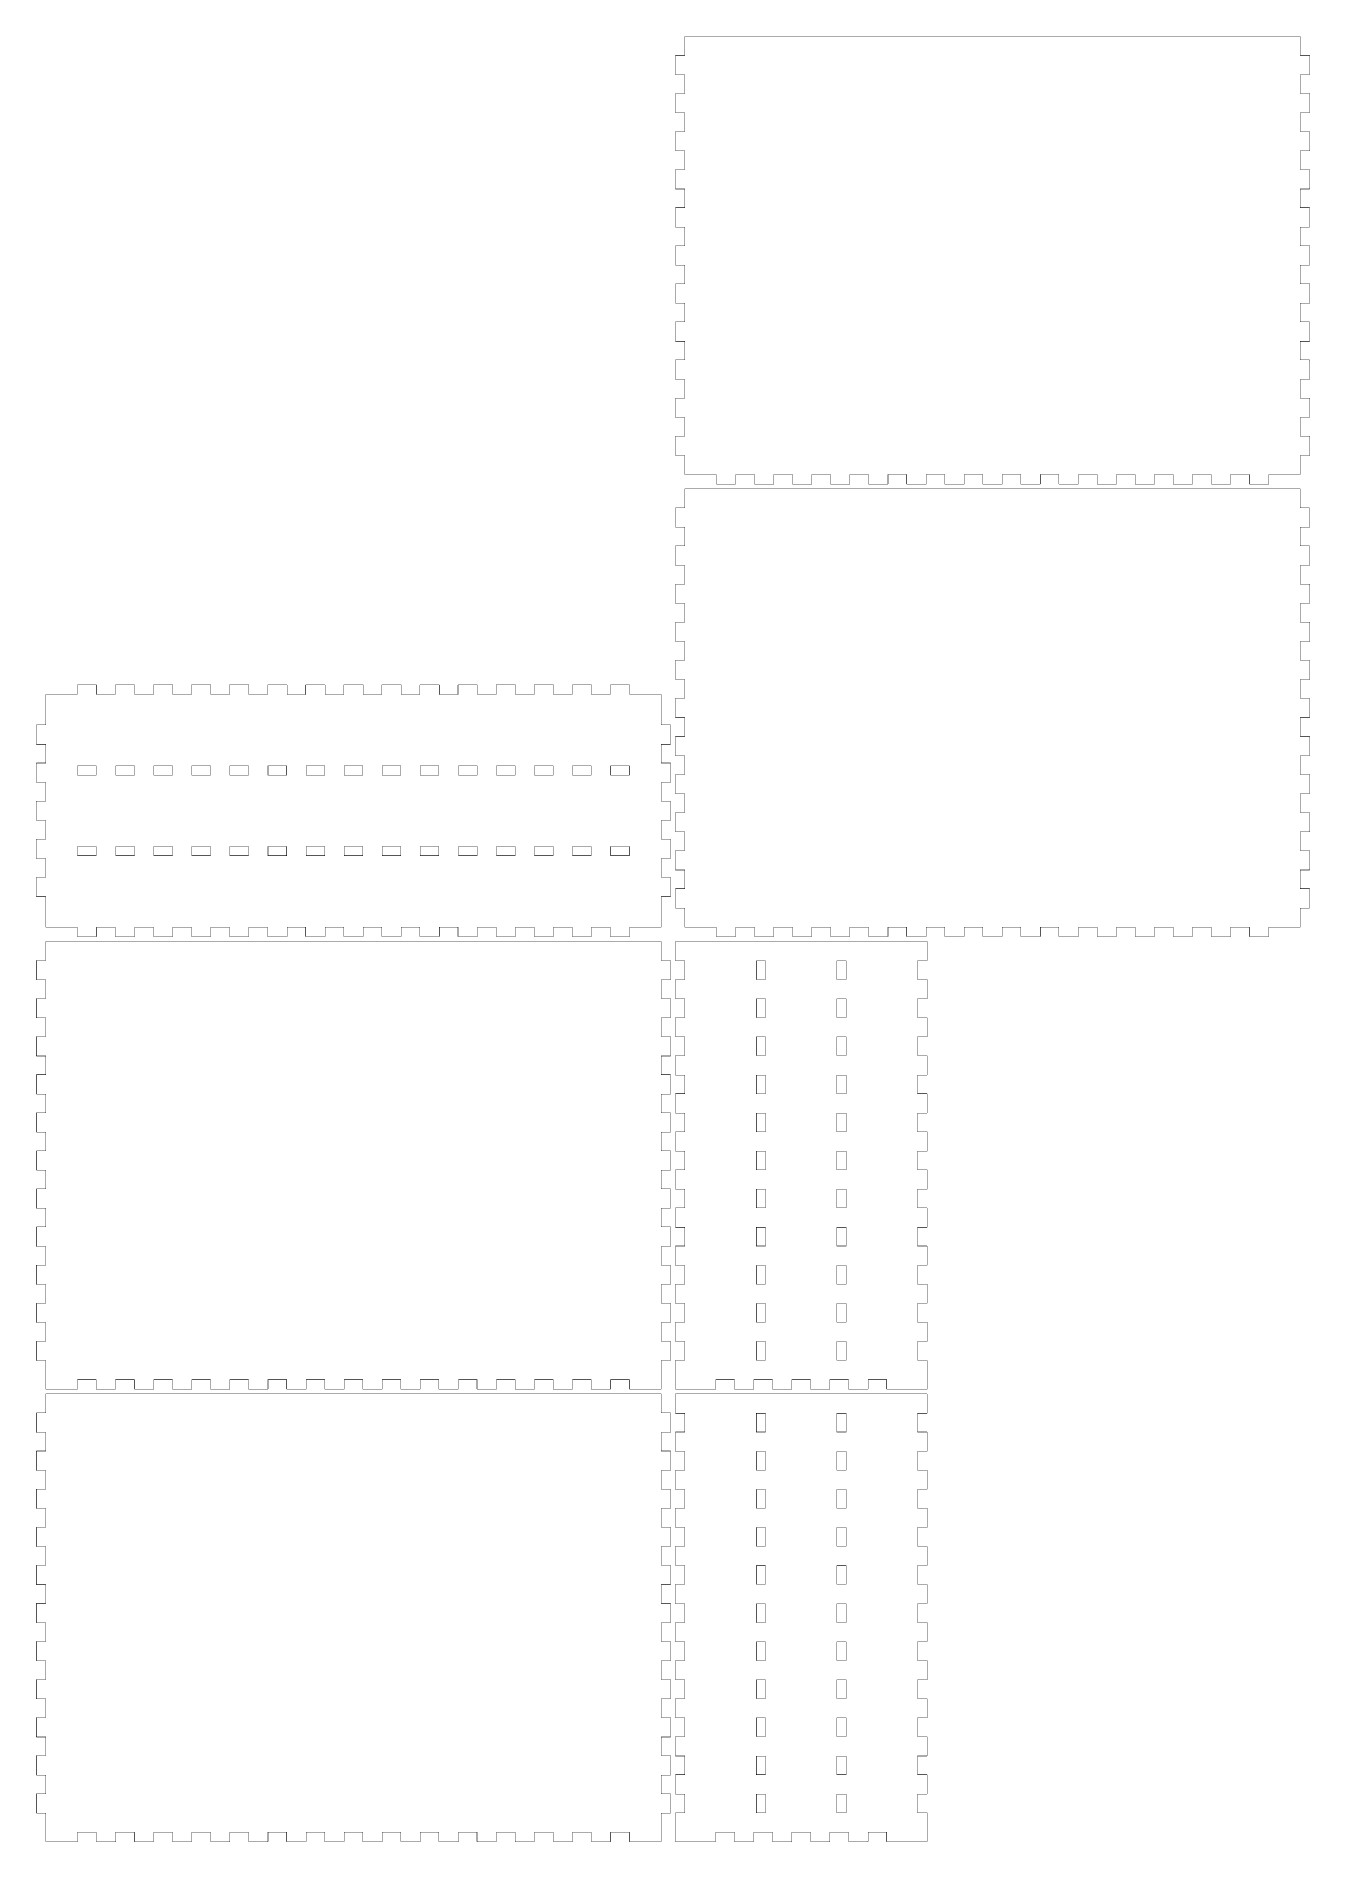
# Model space of a CAD drawing. Extents: x 1 to 670, y 1 to 950.
import ezdxf

# ---------------------------------------------------------------- set-up
doc = ezdxf.new("R2010")
doc.units = 0
doc.layers.get('0').update_dxf_attribs({"linetype": 'CONTINUOUS'})

msp = doc.modelspace()

# ---------------------------------------------------------------- linework, layer by layer
at = {"color": 0, "const_width": 0.2}
for points in [[(342.064, 949.854), (342.046, 949.854), (341.992, 949.822), (341.963, 949.77), (341.963, 949.752)], [(341.963, 949.752), (341.963, 939.751)], [(665.064, 949.854), (342.064, 949.854)], [(665.163, 949.752), (665.163, 949.77), (665.134, 949.822), (665.081, 949.854), (665.064, 949.854)], [(665.163, 939.751), (665.163, 949.752)], [(342.064, 939.853), (337.064, 939.853), (337.046, 939.853), (336.992, 939.825), (336.963, 939.768), (336.963, 939.751)], [(336.963, 939.751), (336.963, 929.753), (336.963, 929.735), (336.992, 929.682), (337.046, 929.651), (337.064, 929.651)], [(341.963, 939.751), (341.963, 939.768), (341.992, 939.825), (342.046, 939.853), (342.064, 939.853)], [(670.063, 939.853), (665.064, 939.853), (665.081, 939.853), (665.134, 939.825), (665.163, 939.768), (665.163, 939.751)], [(670.165, 929.753), (670.165, 939.751), (670.165, 939.768), (670.133, 939.825), (670.08, 939.853), (670.063, 939.853)], [(337.064, 929.651), (342.064, 929.651), (342.046, 929.651), (341.992, 929.682), (341.963, 929.735), (341.963, 929.753)], [(341.963, 929.753), (341.963, 919.752)], [(665.163, 929.753), (665.163, 929.735), (665.134, 929.682), (665.081, 929.651), (665.064, 929.651)], [(665.064, 929.651), (670.063, 929.651), (670.08, 929.651), (670.133, 929.682), (670.165, 929.735), (670.165, 929.753)], [(665.163, 919.752), (665.163, 929.753)], [(342.064, 919.85), (337.064, 919.85), (337.046, 919.85), (336.992, 919.822), (336.963, 919.769), (336.963, 919.752)], [(336.963, 919.752), (336.963, 909.75), (336.963, 909.733), (336.992, 909.68), (337.046, 909.652), (337.064, 909.652)], [(341.963, 919.752), (341.963, 919.769), (341.992, 919.822), (342.046, 919.85), (342.064, 919.85)], [(670.063, 919.85), (665.064, 919.85), (665.081, 919.85), (665.134, 919.822), (665.163, 919.769), (665.163, 919.752)], [(670.165, 909.75), (670.165, 919.752), (670.165, 919.769), (670.133, 919.822), (670.08, 919.85), (670.063, 919.85)], [(337.064, 909.652), (342.064, 909.652), (342.046, 909.652), (341.992, 909.68), (341.963, 909.733), (341.963, 909.75)], [(341.963, 909.75), (341.963, 899.749)], [(665.163, 909.75), (665.163, 909.733), (665.134, 909.68), (665.081, 909.652), (665.064, 909.652)], [(665.064, 909.652), (670.063, 909.652), (670.08, 909.652), (670.133, 909.68), (670.165, 909.733), (670.165, 909.75)], [(665.163, 899.749), (665.163, 909.75)], [(342.064, 899.851), (337.064, 899.851), (337.046, 899.851), (336.992, 899.823), (336.963, 899.767), (336.963, 899.749)], [(336.963, 899.749), (336.963, 889.751), (336.963, 889.734), (336.992, 889.681), (337.046, 889.649), (337.064, 889.649)], [(341.963, 899.749), (341.963, 899.767), (341.992, 899.823), (342.046, 899.851), (342.064, 899.851)], [(670.063, 899.851), (665.064, 899.851), (665.081, 899.851), (665.134, 899.823), (665.163, 899.767), (665.163, 899.749)], [(670.165, 889.751), (670.165, 899.749), (670.165, 899.767), (670.133, 899.823), (670.08, 899.851), (670.063, 899.851)], [(337.064, 889.649), (342.064, 889.649), (342.046, 889.649), (341.992, 889.681), (341.963, 889.734), (341.963, 889.751)], [(341.963, 889.751), (341.963, 879.75)], [(665.163, 889.751), (665.163, 889.734), (665.134, 889.681), (665.081, 889.649), (665.064, 889.649)], [(665.064, 889.649), (670.063, 889.649), (670.08, 889.649), (670.133, 889.681), (670.165, 889.734), (670.165, 889.751)], [(665.163, 879.75), (665.163, 889.751)], [(342.064, 879.849), (337.064, 879.849), (337.046, 879.849), (336.992, 879.821), (336.963, 879.768), (336.963, 879.75)], [(336.963, 879.75), (336.963, 869.749), (336.963, 869.731), (336.992, 869.678), (337.046, 869.647), (337.064, 869.647)], [(341.963, 879.75), (341.963, 879.768), (341.992, 879.821), (342.046, 879.849), (342.064, 879.849)], [(670.063, 879.849), (665.064, 879.849), (665.081, 879.849), (665.134, 879.821), (665.163, 879.768), (665.163, 879.75)], [(670.165, 869.749), (670.165, 879.75), (670.165, 879.768), (670.133, 879.821), (670.08, 879.849), (670.063, 879.849)], [(337.064, 869.647), (342.064, 869.647), (342.046, 869.647), (341.992, 869.678), (341.963, 869.731), (341.963, 869.749)], [(341.963, 869.749), (341.963, 859.748)], [(665.163, 869.749), (665.163, 869.731), (665.134, 869.678), (665.081, 869.647), (665.064, 869.647)], [(665.064, 869.647), (670.063, 869.647), (670.08, 869.647), (670.133, 869.678), (670.165, 869.731), (670.165, 869.749)], [(665.163, 859.748), (665.163, 869.749)], [(342.064, 859.85), (337.064, 859.85), (337.046, 859.85), (336.992, 859.822), (336.963, 859.765), (336.963, 859.748)], [(336.963, 859.748), (336.963, 849.746), (336.963, 849.732), (336.992, 849.679), (337.046, 849.648), (337.064, 849.648)], [(341.963, 859.748), (341.963, 859.765), (341.992, 859.822), (342.046, 859.85), (342.064, 859.85)], [(670.063, 859.85), (665.064, 859.85), (665.081, 859.85), (665.134, 859.822), (665.163, 859.765), (665.163, 859.748)], [(670.165, 849.746), (670.165, 859.748), (670.165, 859.765), (670.133, 859.822), (670.08, 859.85), (670.063, 859.85)], [(337.064, 849.648), (342.064, 849.648), (342.046, 849.648), (341.992, 849.679), (341.963, 849.732), (341.963, 849.746)], [(341.963, 849.746), (341.963, 839.749)], [(665.163, 849.746), (665.163, 849.732), (665.134, 849.679), (665.081, 849.648), (665.064, 849.648)], [(665.064, 849.648), (670.063, 849.648), (670.08, 849.648), (670.133, 849.679), (670.165, 849.732), (670.165, 849.746)], [(665.163, 839.749), (665.163, 849.746)], [(342.064, 839.847), (337.064, 839.847), (337.046, 839.847), (336.992, 839.819), (336.963, 839.766), (336.963, 839.749)], [(336.963, 839.749), (336.963, 829.747), (336.963, 829.73), (336.992, 829.677), (337.046, 829.645), (337.064, 829.645)], [(341.963, 839.749), (341.963, 839.766), (341.992, 839.819), (342.046, 839.847), (342.064, 839.847)], [(670.063, 839.847), (665.064, 839.847), (665.081, 839.847), (665.134, 839.819), (665.163, 839.766), (665.163, 839.749)], [(670.165, 829.747), (670.165, 839.749), (670.165, 839.766), (670.133, 839.819), (670.08, 839.847), (670.063, 839.847)], [(337.064, 829.645), (342.064, 829.645), (342.046, 829.645), (341.992, 829.677), (341.963, 829.73), (341.963, 829.747)], [(341.963, 829.747), (341.963, 819.746)], [(665.163, 829.747), (665.163, 829.73), (665.134, 829.677), (665.081, 829.645), (665.064, 829.645)], [(665.064, 829.645), (670.063, 829.645), (670.08, 829.645), (670.133, 829.677), (670.165, 829.73), (670.165, 829.747)], [(665.163, 819.746), (665.163, 829.747)], [(342.064, 819.848), (337.064, 819.848), (337.046, 819.848), (336.992, 819.817), (336.963, 819.764), (336.963, 819.746)], [(336.963, 819.746), (336.963, 809.745), (336.963, 809.731), (336.992, 809.674), (337.046, 809.646), (337.064, 809.646)], [(341.963, 819.746), (341.963, 819.764), (341.992, 819.817), (342.046, 819.848), (342.064, 819.848)], [(670.063, 819.848), (665.064, 819.848), (665.081, 819.848), (665.134, 819.817), (665.163, 819.764), (665.163, 819.746)], [(670.165, 809.745), (670.165, 819.746), (670.165, 819.764), (670.133, 819.817), (670.08, 819.848), (670.063, 819.848)], [(337.064, 809.646), (342.064, 809.646), (342.046, 809.646), (341.992, 809.674), (341.963, 809.731), (341.963, 809.745)], [(341.963, 809.745), (341.963, 799.747)], [(665.163, 809.745), (665.163, 809.731), (665.134, 809.674), (665.081, 809.646), (665.064, 809.646)], [(665.064, 809.646), (670.063, 809.646), (670.08, 809.646), (670.133, 809.674), (670.165, 809.731), (670.165, 809.745)], [(665.163, 799.747), (665.163, 809.745)], [(342.064, 799.846), (337.064, 799.846), (337.046, 799.846), (336.992, 799.818), (336.963, 799.765), (336.963, 799.747)], [(336.963, 799.747), (336.963, 789.746), (336.963, 789.728), (336.992, 789.675), (337.046, 789.644), (337.064, 789.644)], [(341.963, 799.747), (341.963, 799.765), (341.992, 799.818), (342.046, 799.846), (342.064, 799.846)], [(670.063, 799.846), (665.064, 799.846), (665.081, 799.846), (665.134, 799.818), (665.163, 799.765), (665.163, 799.747)], [(670.165, 789.746), (670.165, 799.747), (670.165, 799.765), (670.133, 799.818), (670.08, 799.846), (670.063, 799.846)], [(337.064, 789.644), (342.064, 789.644), (342.046, 789.644), (341.992, 789.675), (341.963, 789.728), (341.963, 789.746)], [(341.963, 789.746), (341.963, 779.745)], [(665.163, 789.746), (665.163, 789.728), (665.134, 789.675), (665.081, 789.644), (665.064, 789.644)], [(665.064, 789.644), (670.063, 789.644), (670.08, 789.644), (670.133, 789.675), (670.165, 789.728), (670.165, 789.746)], [(665.163, 779.745), (665.163, 789.746)], [(342.064, 779.847), (337.064, 779.847), (337.046, 779.847), (336.992, 779.815), (336.963, 779.762), (336.963, 779.745)], [(336.963, 779.745), (336.963, 769.743), (336.963, 769.729), (336.992, 769.673), (337.046, 769.645), (337.064, 769.645)], [(341.963, 779.745), (341.963, 779.762), (341.992, 779.815), (342.046, 779.847), (342.064, 779.847)], [(670.063, 779.847), (665.064, 779.847), (665.081, 779.847), (665.134, 779.815), (665.163, 779.762), (665.163, 779.745)], [(670.165, 769.743), (670.165, 779.745), (670.165, 779.762), (670.133, 779.815), (670.08, 779.847), (670.063, 779.847)], [(337.064, 769.645), (342.064, 769.645), (342.046, 769.645), (341.992, 769.673), (341.963, 769.729), (341.963, 769.743)], [(341.963, 769.743), (341.963, 759.746)], [(665.163, 769.743), (665.163, 769.729), (665.134, 769.673), (665.081, 769.645), (665.064, 769.645)], [(665.064, 769.645), (670.063, 769.645), (670.08, 769.645), (670.133, 769.673), (670.165, 769.729), (670.165, 769.743)], [(665.163, 759.746), (665.163, 769.743)], [(342.064, 759.844), (337.064, 759.844), (337.046, 759.844), (336.992, 759.816), (336.963, 759.763), (336.963, 759.746)], [(336.963, 759.746), (336.963, 749.745), (336.963, 749.727), (336.992, 749.674), (337.046, 749.642), (337.064, 749.642)], [(341.963, 759.746), (341.963, 759.763), (341.992, 759.816), (342.046, 759.844), (342.064, 759.844)], [(670.063, 759.844), (665.064, 759.844), (665.081, 759.844), (665.134, 759.816), (665.163, 759.763), (665.163, 759.746)], [(670.165, 749.745), (670.165, 759.746), (670.165, 759.763), (670.133, 759.816), (670.08, 759.844), (670.063, 759.844)], [(337.064, 749.642), (342.064, 749.642), (342.046, 749.642), (341.992, 749.674), (341.963, 749.727), (341.963, 749.745)], [(341.963, 749.745), (341.963, 739.743)], [(665.163, 749.745), (665.163, 749.727), (665.134, 749.674), (665.081, 749.642), (665.064, 749.642)], [(665.064, 749.642), (670.063, 749.642), (670.08, 749.642), (670.133, 749.674), (670.165, 749.727), (670.165, 749.745)], [(665.163, 739.743), (665.163, 749.745)], [(342.064, 739.846), (337.064, 739.846), (337.046, 739.846), (336.992, 739.814), (336.963, 739.761), (336.963, 739.743)], [(336.963, 739.743), (336.963, 729.742), (336.963, 729.728), (336.992, 729.671), (337.046, 729.643), (337.064, 729.643)], [(341.963, 739.743), (341.963, 739.761), (341.992, 739.814), (342.046, 739.846), (342.064, 739.846)], [(670.063, 739.846), (665.064, 739.846), (665.081, 739.846), (665.134, 739.814), (665.163, 739.761), (665.163, 739.743)], [(670.165, 729.742), (670.165, 739.743), (670.165, 739.761), (670.133, 739.814), (670.08, 739.846), (670.063, 739.846)], [(337.064, 729.643), (342.064, 729.643), (342.046, 729.643), (341.992, 729.671), (341.963, 729.728), (341.963, 729.742)], [(341.963, 729.742), (341.963, 719.741)], [(665.163, 729.742), (665.163, 729.728), (665.134, 729.671), (665.081, 729.643), (665.064, 729.643)], [(665.064, 729.643), (670.063, 729.643), (670.08, 729.643), (670.133, 729.671), (670.165, 729.728), (670.165, 729.742)], [(665.163, 719.741), (665.163, 729.742)], [(341.963, 719.741), (341.963, 719.727), (341.992, 719.674), (342.046, 719.642), (342.064, 719.642)], [(342.064, 712.152), (342.046, 712.152), (341.992, 712.124), (341.963, 712.068), (341.963, 712.05)], [(341.963, 712.05), (341.963, 702.052)], [(342.05, 719.642), (358.549, 719.642)], [(665.064, 712.152), (342.064, 712.152)], [(358.549, 719.642), (358.532, 719.642), (358.479, 719.674), (358.45, 719.727), (358.45, 719.741)], [(358.45, 719.741), (358.45, 714.742), (358.45, 714.728), (358.479, 714.671), (358.532, 714.643), (358.549, 714.643)], [(358.549, 714.643), (368.55, 714.643), (368.568, 714.643), (368.621, 714.671), (368.653, 714.728), (368.653, 714.742)], [(368.653, 714.742), (368.653, 719.741), (368.653, 719.727), (368.621, 719.674), (368.568, 719.642), (368.55, 719.642)], [(368.55, 719.642), (378.552, 719.642)], [(378.552, 719.642), (378.534, 719.642), (378.481, 719.674), (378.449, 719.727), (378.449, 719.741)], [(378.449, 719.741), (378.449, 714.742), (378.449, 714.728), (378.481, 714.671), (378.534, 714.643), (378.552, 714.643)], [(378.552, 714.643), (388.553, 714.643), (388.567, 714.643), (388.624, 714.671), (388.652, 714.728), (388.652, 714.742)], [(388.652, 714.742), (388.652, 719.741), (388.652, 719.727), (388.624, 719.674), (388.567, 719.642), (388.553, 719.642)], [(388.553, 719.642), (398.551, 719.642)], [(398.551, 719.642), (398.533, 719.642), (398.48, 719.674), (398.452, 719.727), (398.452, 719.741)], [(398.452, 719.741), (398.452, 714.742), (398.452, 714.728), (398.48, 714.671), (398.533, 714.643), (398.551, 714.643)], [(398.551, 714.643), (408.552, 714.643), (408.57, 714.643), (408.623, 714.671), (408.654, 714.728), (408.654, 714.742)], [(408.654, 714.742), (408.654, 719.741), (408.654, 719.727), (408.623, 719.674), (408.57, 719.642), (408.552, 719.642)], [(408.552, 719.642), (418.553, 719.642)], [(418.553, 719.642), (418.536, 719.642), (418.483, 719.674), (418.451, 719.727), (418.451, 719.741)], [(418.451, 719.741), (418.451, 714.742), (418.451, 714.728), (418.483, 714.671), (418.536, 714.643), (418.553, 714.643)], [(418.553, 714.643), (428.554, 714.643), (428.569, 714.643), (428.625, 714.671), (428.653, 714.728), (428.653, 714.742)], [(428.653, 714.742), (428.653, 719.741), (428.653, 719.727), (428.625, 719.674), (428.569, 719.642), (428.554, 719.642)], [(428.554, 719.642), (438.552, 719.642)], [(438.552, 719.642), (438.535, 719.642), (438.482, 719.674), (438.453, 719.727), (438.453, 719.741)], [(438.453, 719.741), (438.453, 714.742), (438.453, 714.728), (438.482, 714.671), (438.535, 714.643), (438.552, 714.643)], [(438.552, 714.643), (448.553, 714.643), (448.571, 714.643), (448.624, 714.671), (448.656, 714.728), (448.656, 714.742)], [(448.656, 714.742), (448.656, 719.741), (448.656, 719.727), (448.624, 719.674), (448.571, 719.642), (448.553, 719.642)], [(448.553, 719.642), (458.555, 719.642)], [(458.555, 719.642), (458.537, 719.642), (458.484, 719.674), (458.452, 719.727), (458.452, 719.741)], [(458.452, 719.741), (458.452, 714.742), (458.452, 714.728), (458.484, 714.671), (458.537, 714.643), (458.555, 714.643)], [(458.555, 714.643), (468.556, 714.643), (468.57, 714.643), (468.626, 714.671), (468.655, 714.728), (468.655, 714.742)], [(468.655, 714.742), (468.655, 719.741), (468.655, 719.727), (468.626, 719.674), (468.57, 719.642), (468.556, 719.642)], [(468.556, 719.642), (478.557, 719.642)], [(478.557, 719.642), (478.536, 719.642), (478.483, 719.674), (478.455, 719.727), (478.455, 719.741)], [(478.455, 719.741), (478.455, 714.742), (478.455, 714.728), (478.483, 714.671), (478.536, 714.643), (478.557, 714.643)], [(478.557, 714.643), (488.555, 714.643), (488.573, 714.643), (488.625, 714.671), (488.657, 714.728), (488.657, 714.742)], [(488.657, 714.742), (488.657, 719.741), (488.657, 719.727), (488.625, 719.674), (488.573, 719.642), (488.555, 719.642)], [(488.555, 719.642), (498.556, 719.642)], [(498.556, 719.642), (498.539, 719.642), (498.486, 719.674), (498.457, 719.727), (498.457, 719.741)], [(498.457, 719.741), (498.457, 714.742), (498.457, 714.728), (498.486, 714.671), (498.539, 714.643), (498.556, 714.643)], [(498.556, 714.643), (508.557, 714.643), (508.575, 714.643), (508.628, 714.671), (508.656, 714.728), (508.656, 714.742)], [(508.656, 714.742), (508.656, 719.741), (508.656, 719.727), (508.628, 719.674), (508.575, 719.642), (508.557, 719.642)], [(508.557, 719.642), (518.559, 719.642)], [(518.559, 719.642), (518.541, 719.642), (518.485, 719.674), (518.456, 719.727), (518.456, 719.741)], [(518.456, 719.741), (518.456, 714.742), (518.456, 714.728), (518.485, 714.671), (518.541, 714.643), (518.559, 714.643)], [(518.559, 714.643), (528.556, 714.643), (528.574, 714.643), (528.627, 714.671), (528.659, 714.728), (528.659, 714.742)], [(528.659, 714.742), (528.659, 719.741), (528.659, 719.727), (528.627, 719.674), (528.574, 719.642), (528.556, 719.642)], [(528.556, 719.642), (538.558, 719.642)], [(538.558, 719.642), (538.54, 719.642), (538.487, 719.674), (538.459, 719.727), (538.459, 719.741)], [(538.459, 719.741), (538.459, 714.742), (538.459, 714.728), (538.487, 714.671), (538.54, 714.643), (538.558, 714.643)], [(538.558, 714.643), (548.559, 714.643), (548.577, 714.643), (548.629, 714.671), (548.658, 714.728), (548.658, 714.742)], [(548.658, 714.742), (548.658, 719.741), (548.658, 719.727), (548.629, 719.674), (548.577, 719.642), (548.559, 719.642)], [(548.559, 719.642), (558.56, 719.642)], [(558.56, 719.642), (558.542, 719.642), (558.486, 719.674), (558.458, 719.727), (558.458, 719.741)], [(558.458, 719.741), (558.458, 714.742), (558.458, 714.728), (558.486, 714.671), (558.542, 714.643), (558.56, 714.643)], [(558.56, 714.643), (568.558, 714.643), (568.575, 714.643), (568.628, 714.671), (568.66, 714.728), (568.66, 714.742)], [(568.66, 714.742), (568.66, 719.741), (568.66, 719.727), (568.628, 719.674), (568.575, 719.642), (568.558, 719.642)], [(568.558, 719.642), (578.559, 719.642)], [(578.559, 719.642), (578.541, 719.642), (578.489, 719.674), (578.46, 719.727), (578.46, 719.741)], [(578.46, 719.741), (578.46, 714.742), (578.46, 714.728), (578.489, 714.671), (578.541, 714.643), (578.559, 714.643)], [(578.559, 714.643), (588.56, 714.643), (588.578, 714.643), (588.631, 714.671), (588.659, 714.728), (588.659, 714.742)], [(588.659, 714.742), (588.659, 719.741), (588.659, 719.727), (588.631, 719.674), (588.578, 719.642), (588.56, 719.642)], [(588.56, 719.642), (598.562, 719.642)], [(598.562, 719.642), (598.544, 719.642), (598.488, 719.674), (598.459, 719.727), (598.459, 719.741)], [(598.459, 719.741), (598.459, 714.742), (598.459, 714.728), (598.488, 714.671), (598.544, 714.643), (598.562, 714.643)], [(598.562, 714.643), (608.559, 714.643), (608.577, 714.643), (608.63, 714.671), (608.662, 714.728), (608.662, 714.742)], [(608.662, 714.742), (608.662, 719.741), (608.662, 719.727), (608.63, 719.674), (608.577, 719.642), (608.559, 719.642)], [(608.559, 719.642), (618.561, 719.642)], [(618.561, 719.642), (618.543, 719.642), (618.49, 719.674), (618.462, 719.727), (618.462, 719.741)], [(618.462, 719.741), (618.462, 714.742), (618.462, 714.728), (618.49, 714.671), (618.543, 714.643), (618.561, 714.643)], [(618.561, 714.643), (628.562, 714.643), (628.579, 714.643), (628.632, 714.671), (628.664, 714.728), (628.664, 714.742)], [(628.664, 714.742), (628.664, 719.741), (628.664, 719.727), (628.632, 719.674), (628.579, 719.642), (628.562, 719.642)], [(628.562, 719.642), (638.563, 719.642)], [(638.563, 719.642), (638.545, 719.642), (638.489, 719.674), (638.461, 719.727), (638.461, 719.741)], [(638.461, 719.741), (638.461, 714.742), (638.461, 714.728), (638.489, 714.671), (638.545, 714.643), (638.563, 714.643)], [(638.563, 714.643), (648.564, 714.643), (648.578, 714.643), (648.631, 714.671), (648.663, 714.728), (648.663, 714.742)], [(648.663, 714.742), (648.663, 719.741), (648.663, 719.727), (648.631, 719.674), (648.578, 719.642), (648.564, 719.642)], [(648.564, 719.642), (665.064, 719.642)], [(665.064, 719.642), (665.081, 719.642), (665.134, 719.674), (665.163, 719.727), (665.163, 719.741)], [(665.163, 712.05), (665.163, 712.068), (665.134, 712.124), (665.081, 712.152), (665.064, 712.152)], [(665.163, 702.052), (665.163, 712.05)], [(342.064, 702.151), (337.064, 702.151), (337.046, 702.151), (336.992, 702.123), (336.963, 702.07), (336.963, 702.052)], [(336.963, 702.052), (336.963, 692.051), (336.963, 692.034), (336.992, 691.981), (337.046, 691.949), (337.064, 691.949)], [(341.963, 702.052), (341.963, 702.07), (341.992, 702.123), (342.046, 702.151), (342.064, 702.151)], [(670.063, 702.151), (665.064, 702.151), (665.081, 702.151), (665.134, 702.123), (665.163, 702.07), (665.163, 702.052)], [(670.165, 692.051), (670.165, 702.052), (670.165, 702.07), (670.133, 702.123), (670.08, 702.151), (670.063, 702.151)], [(337.064, 691.949), (342.064, 691.949), (342.046, 691.949), (341.992, 691.981), (341.963, 692.034), (341.963, 692.051)], [(341.963, 692.051), (341.963, 682.05)], [(665.163, 692.051), (665.163, 692.034), (665.134, 691.981), (665.081, 691.949), (665.064, 691.949)], [(665.064, 691.949), (670.063, 691.949), (670.08, 691.949), (670.133, 691.981), (670.165, 692.034), (670.165, 692.051)], [(665.163, 682.05), (665.163, 692.051)], [(342.064, 682.152), (337.064, 682.152), (337.046, 682.152), (336.992, 682.121), (336.963, 682.068), (336.963, 682.05)], [(336.963, 682.05), (336.963, 672.049), (336.963, 672.035), (336.992, 671.978), (337.046, 671.95), (337.064, 671.95)], [(341.963, 682.05), (341.963, 682.068), (341.992, 682.121), (342.046, 682.152), (342.064, 682.152)], [(670.063, 682.152), (665.064, 682.152), (665.081, 682.152), (665.134, 682.121), (665.163, 682.068), (665.163, 682.05)], [(670.165, 672.049), (670.165, 682.05), (670.165, 682.068), (670.133, 682.121), (670.08, 682.152), (670.063, 682.152)], [(337.064, 671.95), (342.064, 671.95), (342.046, 671.95), (341.992, 671.978), (341.963, 672.035), (341.963, 672.049)], [(341.963, 672.049), (341.963, 662.051)], [(665.163, 672.049), (665.163, 672.035), (665.134, 671.978), (665.081, 671.95), (665.064, 671.95)], [(665.064, 671.95), (670.063, 671.95), (670.08, 671.95), (670.133, 671.978), (670.165, 672.035), (670.165, 672.049)], [(665.163, 662.051), (665.163, 672.049)], [(342.064, 662.15), (337.064, 662.15), (337.046, 662.15), (336.992, 662.122), (336.963, 662.069), (336.963, 662.051)], [(336.963, 662.051), (336.963, 652.05), (336.963, 652.032), (336.992, 651.979), (337.046, 651.947), (337.064, 651.947)], [(341.963, 662.051), (341.963, 662.069), (341.992, 662.122), (342.046, 662.15), (342.064, 662.15)], [(670.063, 662.15), (665.064, 662.15), (665.081, 662.15), (665.134, 662.122), (665.163, 662.069), (665.163, 662.051)], [(670.165, 652.05), (670.165, 662.051), (670.165, 662.069), (670.133, 662.122), (670.08, 662.15), (670.063, 662.15)], [(337.064, 651.947), (342.064, 651.947), (342.046, 651.947), (341.992, 651.979), (341.963, 652.032), (341.963, 652.05)], [(341.963, 652.05), (341.963, 642.048)], [(665.163, 652.05), (665.163, 652.032), (665.134, 651.979), (665.081, 651.947), (665.064, 651.947)], [(665.064, 651.947), (670.063, 651.947), (670.08, 651.947), (670.133, 651.979), (670.165, 652.032), (670.165, 652.05)], [(665.163, 642.048), (665.163, 652.05)], [(342.064, 642.151), (337.064, 642.151), (337.046, 642.151), (336.992, 642.119), (336.963, 642.066), (336.963, 642.048)], [(336.963, 642.048), (336.963, 632.047), (336.963, 632.033), (336.992, 631.977), (337.046, 631.948), (337.064, 631.948)], [(341.963, 642.048), (341.963, 642.066), (341.992, 642.119), (342.046, 642.151), (342.064, 642.151)], [(670.063, 642.151), (665.064, 642.151), (665.081, 642.151), (665.134, 642.119), (665.163, 642.066), (665.163, 642.048)], [(670.165, 632.047), (670.165, 642.048), (670.165, 642.066), (670.133, 642.119), (670.08, 642.151), (670.063, 642.151)], [(337.064, 631.948), (342.064, 631.948), (342.046, 631.948), (341.992, 631.977), (341.963, 632.033), (341.963, 632.047)], [(341.963, 632.047), (341.963, 622.05)], [(665.163, 632.047), (665.163, 632.033), (665.134, 631.977), (665.081, 631.948), (665.064, 631.948)], [(665.064, 631.948), (670.063, 631.948), (670.08, 631.948), (670.133, 631.977), (670.165, 632.033), (670.165, 632.047)], [(665.163, 622.05), (665.163, 632.047)], [(342.064, 622.148), (337.064, 622.148), (337.046, 622.148), (336.992, 622.12), (336.963, 622.067), (336.963, 622.05)], [(336.963, 622.05), (336.963, 612.048), (336.963, 612.031), (336.992, 611.978), (337.046, 611.946), (337.064, 611.946)], [(341.963, 622.05), (341.963, 622.067), (341.992, 622.12), (342.046, 622.148), (342.064, 622.148)], [(670.063, 622.148), (665.064, 622.148), (665.081, 622.148), (665.134, 622.12), (665.163, 622.067), (665.163, 622.05)], [(670.165, 612.048), (670.165, 622.05), (670.165, 622.067), (670.133, 622.12), (670.08, 622.148), (670.063, 622.148)], [(32.8511, 609.145), (22.8506, 609.145), (22.8327, 609.145), (22.779, 609.117), (22.75, 609.064), (22.75, 609.046)], [(22.75, 609.046), (22.75, 604.047), (22.75, 604.065), (22.779, 604.118), (22.8327, 604.146), (22.8506, 604.146)], [(32.9517, 604.047), (32.9517, 609.046), (32.9517, 609.064), (32.9213, 609.117), (32.8676, 609.145), (32.8511, 609.145)], [(52.8518, 609.145), (42.8516, 609.145), (42.8336, 609.145), (42.7799, 609.117), (42.751, 609.064), (42.751, 609.046)], [(42.751, 609.046), (42.751, 604.047), (42.751, 604.065), (42.7799, 604.118), (42.8336, 604.146), (42.8516, 604.146)], [(52.9527, 604.047), (52.9527, 609.046), (52.9527, 609.064), (52.9223, 609.117), (52.8683, 609.145), (52.8518, 609.145)], [(72.8528, 609.145), (62.8523, 609.145), (62.8343, 609.145), (62.7807, 609.117), (62.7518, 609.064), (62.7518, 609.046)], [(62.7518, 609.046), (62.7518, 604.047), (62.7518, 604.065), (62.7807, 604.118), (62.8343, 604.146), (62.8523, 604.146)], [(72.9534, 604.047), (72.9534, 609.046), (72.9534, 609.064), (72.923, 609.117), (72.8694, 609.145), (72.8528, 609.145)], [(92.8536, 609.145), (82.853, 609.145), (82.8354, 609.145), (82.7814, 609.117), (82.7525, 609.064), (82.7525, 609.046)], [(82.7525, 609.046), (82.7525, 604.047), (82.7525, 604.065), (82.7814, 604.118), (82.8354, 604.146), (82.853, 604.146)], [(92.9541, 604.047), (92.9541, 609.046), (92.9541, 609.064), (92.9238, 609.117), (92.8702, 609.145), (92.8536, 609.145)], [(112.854, 609.145), (102.854, 609.145), (102.836, 609.145), (102.783, 609.117), (102.754, 609.064), (102.754, 609.046)], [(102.754, 609.046), (102.754, 604.047), (102.754, 604.065), (102.783, 604.118), (102.836, 604.146), (102.854, 604.146)], [(112.955, 604.047), (112.955, 609.046), (112.955, 609.064), (112.925, 609.117), (112.871, 609.145), (112.854, 609.145)], [(132.855, 609.145), (122.855, 609.145), (122.837, 609.145), (122.783, 609.117), (122.754, 609.064), (122.754, 609.046)], [(122.754, 609.046), (122.754, 604.047), (122.754, 604.065), (122.783, 604.118), (122.837, 604.146), (122.855, 604.146)], [(132.956, 604.047), (132.956, 609.046), (132.956, 609.064), (132.926, 609.117), (132.872, 609.145), (132.855, 609.145)], [(152.856, 609.145), (142.856, 609.145), (142.838, 609.145), (142.784, 609.117), (142.755, 609.064), (142.755, 609.046)], [(142.755, 609.046), (142.755, 604.047), (142.755, 604.065), (142.784, 604.118), (142.838, 604.146), (142.856, 604.146)], [(152.957, 604.047), (152.957, 609.046), (152.957, 609.064), (152.926, 609.117), (152.873, 609.145), (152.856, 609.145)], [(172.857, 609.145), (162.857, 609.145), (162.839, 609.145), (162.785, 609.117), (162.756, 609.064), (162.756, 609.046)], [(162.756, 609.046), (162.756, 604.047), (162.756, 604.065), (162.785, 604.118), (162.839, 604.146), (162.857, 604.146)], [(172.957, 604.047), (172.957, 609.046), (172.957, 609.064), (172.927, 609.117), (172.873, 609.145), (172.857, 609.145)], [(192.858, 609.145), (182.857, 609.145), (182.839, 609.145), (182.786, 609.117), (182.757, 609.064), (182.757, 609.046)], [(182.757, 609.046), (182.757, 604.047), (182.757, 604.065), (182.786, 604.118), (182.839, 604.146), (182.857, 604.146)], [(192.959, 604.047), (192.959, 609.046), (192.959, 609.064), (192.928, 609.117), (192.874, 609.145), (192.858, 609.145)], [(212.859, 609.145), (202.858, 609.145), (202.84, 609.145), (202.787, 609.117), (202.758, 609.064), (202.758, 609.046)], [(202.758, 609.046), (202.758, 604.047), (202.758, 604.065), (202.787, 604.118), (202.84, 604.146), (202.858, 604.146)], [(212.959, 604.047), (212.959, 609.046), (212.959, 609.064), (212.929, 609.117), (212.875, 609.145), (212.859, 609.145)], [(232.859, 609.145), (222.859, 609.145), (222.841, 609.145), (222.787, 609.117), (222.758, 609.064), (222.758, 609.046)], [(222.758, 609.046), (222.758, 604.047), (222.758, 604.065), (222.787, 604.118), (222.841, 604.146), (222.859, 604.146)], [(232.96, 604.047), (232.96, 609.046), (232.96, 609.064), (232.93, 609.117), (232.876, 609.145), (232.859, 609.145)], [(252.861, 609.145), (242.86, 609.145), (242.842, 609.145), (242.788, 609.117), (242.759, 609.064), (242.759, 609.046)], [(242.759, 609.046), (242.759, 604.047), (242.759, 604.065), (242.788, 604.118), (242.842, 604.146), (242.86, 604.146)], [(252.961, 604.047), (252.961, 609.046), (252.961, 609.064), (252.931, 609.117), (252.877, 609.145), (252.861, 609.145)], [(272.861, 609.145), (262.861, 609.145), (262.843, 609.145), (262.789, 609.117), (262.76, 609.064), (262.76, 609.046)], [(262.76, 609.046), (262.76, 604.047), (262.76, 604.065), (262.789, 604.118), (262.843, 604.146), (262.861, 604.146)], [(272.962, 604.047), (272.962, 609.046), (272.962, 609.064), (272.931, 609.117), (272.878, 609.145), (272.861, 609.145)], [(292.862, 609.145), (282.862, 609.145), (282.844, 609.145), (282.79, 609.117), (282.761, 609.064), (282.761, 609.046)], [(282.761, 609.046), (282.761, 604.047), (282.761, 604.065), (282.79, 604.118), (282.844, 604.146), (282.862, 604.146)], [(292.963, 604.047), (292.963, 609.046), (292.963, 609.064), (292.932, 609.117), (292.879, 609.145), (292.862, 609.145)], [(312.863, 609.145), (302.863, 609.145), (302.845, 609.145), (302.791, 609.117), (302.762, 609.064), (302.762, 609.046)], [(302.762, 609.046), (302.762, 604.047), (302.762, 604.065), (302.791, 604.118), (302.845, 604.146), (302.863, 604.146)], [(312.964, 604.047), (312.964, 609.046), (312.964, 609.064), (312.933, 609.117), (312.879, 609.145), (312.863, 609.145)], [(337.064, 611.946), (342.064, 611.946), (342.046, 611.946), (341.992, 611.978), (341.963, 612.031), (341.963, 612.048)], [(341.963, 612.048), (341.963, 602.047)], [(665.163, 612.048), (665.163, 612.031), (665.134, 611.978), (665.081, 611.946), (665.064, 611.946)], [(665.064, 611.946), (670.063, 611.946), (670.08, 611.946), (670.133, 611.978), (670.165, 612.031), (670.165, 612.048)], [(665.163, 602.047), (665.163, 612.048)], [(6.35, 604.146), (6.33208, 604.146), (6.27835, 604.118), (6.24939, 604.065), (6.24939, 604.047)], [(6.24939, 604.047), (6.24939, 588.045)], [(22.8506, 604.146), (6.35, 604.146)], [(42.8516, 604.146), (32.8511, 604.146)], [(32.8511, 604.146), (32.8676, 604.146), (32.9213, 604.118), (32.9517, 604.065), (32.9517, 604.047)], [(62.8523, 604.146), (52.8518, 604.146)], [(52.8518, 604.146), (52.8683, 604.146), (52.9223, 604.118), (52.9527, 604.065), (52.9527, 604.047)], [(82.853, 604.146), (72.8528, 604.146)], [(72.8528, 604.146), (72.8694, 604.146), (72.923, 604.118), (72.9534, 604.065), (72.9534, 604.047)], [(102.854, 604.146), (92.8536, 604.146)], [(92.8536, 604.146), (92.8702, 604.146), (92.9238, 604.118), (92.9541, 604.065), (92.9541, 604.047)], [(122.855, 604.146), (112.854, 604.146)], [(112.854, 604.146), (112.871, 604.146), (112.925, 604.118), (112.955, 604.065), (112.955, 604.047)], [(142.856, 604.146), (132.855, 604.146)], [(132.855, 604.146), (132.872, 604.146), (132.926, 604.118), (132.956, 604.065), (132.956, 604.047)], [(162.857, 604.146), (152.856, 604.146)], [(152.856, 604.146), (152.873, 604.146), (152.926, 604.118), (152.957, 604.065), (152.957, 604.047)], [(182.857, 604.146), (172.857, 604.146)], [(172.857, 604.146), (172.873, 604.146), (172.927, 604.118), (172.957, 604.065), (172.957, 604.047)], [(202.858, 604.146), (192.858, 604.146)], [(192.858, 604.146), (192.874, 604.146), (192.928, 604.118), (192.959, 604.065), (192.959, 604.047)], [(222.859, 604.146), (212.859, 604.146)], [(212.859, 604.146), (212.875, 604.146), (212.929, 604.118), (212.959, 604.065), (212.959, 604.047)], [(242.86, 604.146), (232.859, 604.146)], [(232.859, 604.146), (232.876, 604.146), (232.93, 604.118), (232.96, 604.065), (232.96, 604.047)], [(262.861, 604.146), (252.861, 604.146)], [(252.861, 604.146), (252.877, 604.146), (252.931, 604.118), (252.961, 604.065), (252.961, 604.047)], [(282.862, 604.146), (272.861, 604.146)], [(272.861, 604.146), (272.878, 604.146), (272.931, 604.118), (272.962, 604.065), (272.962, 604.047)], [(302.863, 604.146), (292.862, 604.146)], [(292.862, 604.146), (292.879, 604.146), (292.932, 604.118), (292.963, 604.065), (292.963, 604.047)], [(329.364, 604.146), (312.863, 604.146)], [(312.863, 604.146), (312.879, 604.146), (312.933, 604.118), (312.964, 604.065), (312.964, 604.047)], [(329.464, 604.047), (329.464, 604.065), (329.434, 604.118), (329.38, 604.146), (329.364, 604.146)], [(329.464, 588.045), (329.464, 604.047)], [(342.064, 602.149), (337.064, 602.149), (337.046, 602.149), (336.992, 602.118), (336.963, 602.065), (336.963, 602.047)], [(336.963, 602.047), (336.963, 592.046), (336.963, 592.032), (336.992, 591.975), (337.046, 591.947), (337.064, 591.947)], [(341.963, 602.047), (341.963, 602.065), (341.992, 602.118), (342.046, 602.149), (342.064, 602.149)], [(670.063, 602.149), (665.064, 602.149), (665.081, 602.149), (665.134, 602.118), (665.163, 602.065), (665.163, 602.047)], [(670.165, 592.046), (670.165, 602.047), (670.165, 602.065), (670.133, 602.118), (670.08, 602.149), (670.063, 602.149)], [(6.35, 588.148), (1.35048, 588.148), (1.33256, 588.148), (1.27882, 588.119), (1.24988, 588.063), (1.24988, 588.045)], [(1.24988, 588.045), (1.24988, 578.044), (1.24988, 578.03), (1.27882, 577.977), (1.33256, 577.945), (1.35048, 577.945)], [(6.24939, 588.045), (6.24939, 588.063), (6.27835, 588.119), (6.33208, 588.148), (6.35, 588.148)], [(334.363, 588.148), (329.364, 588.148), (329.38, 588.148), (329.434, 588.119), (329.464, 588.063), (329.464, 588.045)], [(334.464, 578.044), (334.464, 588.045), (334.464, 588.063), (334.433, 588.119), (334.38, 588.148), (334.363, 588.148)], [(337.064, 591.947), (342.064, 591.947), (342.046, 591.947), (341.992, 591.975), (341.963, 592.032), (341.963, 592.046)], [(341.963, 592.046), (341.963, 582.045)], [(665.163, 592.046), (665.163, 592.032), (665.134, 591.975), (665.081, 591.947), (665.064, 591.947)], [(665.064, 591.947), (670.063, 591.947), (670.08, 591.947), (670.133, 591.975), (670.165, 592.032), (670.165, 592.046)], [(665.163, 582.045), (665.163, 592.046)], [(342.064, 582.147), (337.064, 582.147), (337.046, 582.147), (336.992, 582.119), (336.963, 582.066), (336.963, 582.045)], [(336.963, 582.045), (336.963, 572.047), (336.963, 572.029), (336.992, 571.976), (337.046, 571.945), (337.064, 571.945)], [(341.963, 582.045), (341.963, 582.066), (341.992, 582.119), (342.046, 582.147), (342.064, 582.147)], [(670.063, 582.147), (665.064, 582.147), (665.081, 582.147), (665.134, 582.119), (665.163, 582.066), (665.163, 582.045)], [(670.165, 572.047), (670.165, 582.045), (670.165, 582.066), (670.133, 582.119), (670.08, 582.147), (670.063, 582.147)], [(1.35048, 577.945), (6.35, 577.945), (6.33208, 577.945), (6.27835, 577.977), (6.24939, 578.03), (6.24939, 578.044)], [(6.24939, 578.044), (6.24939, 568.046)], [(329.464, 578.044), (329.464, 578.03), (329.434, 577.977), (329.38, 577.945), (329.364, 577.945)], [(329.364, 577.945), (334.363, 577.945), (334.38, 577.945), (334.433, 577.977), (334.464, 578.03), (334.464, 578.044)], [(329.464, 568.046), (329.464, 578.044)], [(337.064, 571.945), (342.064, 571.945), (342.046, 571.945), (341.992, 571.976), (341.963, 572.029), (341.963, 572.047)], [(341.963, 572.047), (341.963, 562.046)], [(665.163, 572.047), (665.163, 572.029), (665.134, 571.976), (665.081, 571.945), (665.064, 571.945)], [(665.064, 571.945), (670.063, 571.945), (670.08, 571.945), (670.133, 571.976), (670.165, 572.029), (670.165, 572.047)], [(665.163, 562.046), (665.163, 572.047)], [(6.35, 568.145), (1.35048, 568.145), (1.33256, 568.145), (1.27882, 568.117), (1.24988, 568.064), (1.24988, 568.046)], [(1.24988, 568.046), (1.24988, 558.045), (1.24988, 558.027), (1.27882, 557.975), (1.33256, 557.943), (1.35048, 557.943)], [(6.24939, 568.046), (6.24939, 568.064), (6.27835, 568.117), (6.33208, 568.145), (6.35, 568.145)], [(334.363, 568.145), (329.364, 568.145), (329.38, 568.145), (329.434, 568.117), (329.464, 568.064), (329.464, 568.046)], [(334.464, 558.045), (334.464, 568.046), (334.464, 568.064), (334.433, 568.117), (334.38, 568.145), (334.363, 568.145)], [(342.064, 562.144), (337.064, 562.144), (337.046, 562.144), (336.992, 562.116), (336.963, 562.063), (336.963, 562.046)], [(336.963, 562.046), (336.963, 552.044), (336.963, 552.027), (336.992, 551.974), (337.046, 551.946), (337.064, 551.946)], [(341.963, 562.046), (341.963, 562.063), (341.992, 562.116), (342.046, 562.144), (342.064, 562.144)], [(670.063, 562.144), (665.064, 562.144), (665.081, 562.144), (665.134, 562.116), (665.163, 562.063), (665.163, 562.046)], [(670.165, 552.044), (670.165, 562.046), (670.165, 562.063), (670.133, 562.116), (670.08, 562.144), (670.063, 562.144)], [(1.35048, 557.943), (6.35, 557.943), (6.33208, 557.943), (6.27835, 557.975), (6.24939, 558.027), (6.24939, 558.045)], [(6.24939, 558.045), (6.24939, 548.044)], [(329.464, 558.045), (329.464, 558.027), (329.434, 557.975), (329.38, 557.943), (329.364, 557.943)], [(329.364, 557.943), (334.363, 557.943), (334.38, 557.943), (334.433, 557.975), (334.464, 558.027), (334.464, 558.045)], [(329.464, 548.044), (329.464, 558.045)], [(337.064, 551.946), (342.064, 551.946), (342.046, 551.946), (341.992, 551.974), (341.963, 552.027), (341.963, 552.044)], [(341.963, 552.044), (341.963, 542.043)], [(665.163, 552.044), (665.163, 552.027), (665.134, 551.974), (665.081, 551.946), (665.064, 551.946)], [(665.064, 551.946), (670.063, 551.946), (670.08, 551.946), (670.133, 551.974), (670.165, 552.027), (670.165, 552.044)], [(665.163, 542.043), (665.163, 552.044)], [(6.35, 548.146), (1.35048, 548.146), (1.33256, 548.146), (1.27882, 548.114), (1.24988, 548.061), (1.24988, 548.044)], [(1.24988, 548.044), (1.24988, 538.043), (1.24988, 538.028), (1.27882, 537.972), (1.33256, 537.944), (1.35048, 537.944)], [(6.24939, 548.044), (6.24939, 548.061), (6.27835, 548.114), (6.33208, 548.146), (6.35, 548.146)], [(334.363, 548.146), (329.364, 548.146), (329.38, 548.146), (329.434, 548.114), (329.464, 548.061), (329.464, 548.044)], [(334.464, 538.043), (334.464, 548.044), (334.464, 548.061), (334.433, 548.114), (334.38, 548.146), (334.363, 548.146)], [(342.064, 542.145), (337.064, 542.145), (337.046, 542.145), (336.992, 542.117), (336.963, 542.061), (336.963, 542.043)], [(336.963, 542.043), (336.963, 532.045), (336.963, 532.028), (336.992, 531.975), (337.046, 531.943), (337.064, 531.943)], [(341.963, 542.043), (341.963, 542.061), (341.992, 542.117), (342.046, 542.145), (342.064, 542.145)], [(670.063, 542.145), (665.064, 542.145), (665.081, 542.145), (665.134, 542.117), (665.163, 542.061), (665.163, 542.043)], [(670.165, 532.045), (670.165, 542.043), (670.165, 542.061), (670.133, 542.117), (670.08, 542.145), (670.063, 542.145)], [(1.35048, 537.944), (6.35, 537.944), (6.33208, 537.944), (6.27835, 537.972), (6.24939, 538.028), (6.24939, 538.043)], [(6.24939, 538.043), (6.24939, 528.045)], [(329.464, 538.043), (329.464, 538.028), (329.434, 537.972), (329.38, 537.944), (329.364, 537.944)], [(329.364, 537.944), (334.363, 537.944), (334.38, 537.944), (334.433, 537.972), (334.464, 538.028), (334.464, 538.043)], [(329.464, 528.045), (329.464, 538.043)], [(337.064, 531.943), (342.064, 531.943), (342.046, 531.943), (341.992, 531.975), (341.963, 532.028), (341.963, 532.045)], [(341.963, 532.045), (341.963, 522.044)], [(665.163, 532.045), (665.163, 532.028), (665.134, 531.975), (665.081, 531.943), (665.064, 531.943)], [(665.064, 531.943), (670.063, 531.943), (670.08, 531.943), (670.133, 531.975), (670.165, 532.028), (670.165, 532.045)], [(665.163, 522.044), (665.163, 532.045)], [(6.35, 528.144), (1.35048, 528.144), (1.33256, 528.144), (1.27882, 528.115), (1.24988, 528.062), (1.24988, 528.045)], [(1.24988, 528.045), (1.24988, 518.044), (1.24988, 518.026), (1.27882, 517.973), (1.33256, 517.941), (1.35048, 517.941)], [(6.24939, 528.045), (6.24939, 528.062), (6.27835, 528.115), (6.33208, 528.144), (6.35, 528.144)], [(334.363, 528.144), (329.364, 528.144), (329.38, 528.144), (329.434, 528.115), (329.464, 528.062), (329.464, 528.045)], [(334.464, 518.044), (334.464, 528.045), (334.464, 528.062), (334.433, 528.115), (334.38, 528.144), (334.363, 528.144)], [(342.064, 522.143), (337.064, 522.143), (337.046, 522.143), (336.992, 522.115), (336.963, 522.062), (336.963, 522.044)], [(336.963, 522.044), (336.963, 512.043), (336.963, 512.025), (336.992, 511.972), (337.046, 511.944), (337.064, 511.944)], [(341.963, 522.044), (341.963, 522.062), (341.992, 522.115), (342.046, 522.143), (342.064, 522.143)], [(670.063, 522.143), (665.064, 522.143), (665.081, 522.143), (665.134, 522.115), (665.163, 522.062), (665.163, 522.044)], [(670.165, 512.043), (670.165, 522.044), (670.165, 522.062), (670.133, 522.115), (670.08, 522.143), (670.063, 522.143)], [(1.35048, 517.941), (6.35, 517.941), (6.33208, 517.941), (6.27835, 517.973), (6.24939, 518.026), (6.24939, 518.044)], [(6.24939, 518.044), (6.24939, 508.042)], [(329.464, 518.044), (329.464, 518.026), (329.434, 517.973), (329.38, 517.941), (329.364, 517.941)], [(329.364, 517.941), (334.363, 517.941), (334.38, 517.941), (334.433, 517.973), (334.464, 518.026), (334.464, 518.044)], [(329.464, 508.042), (329.464, 518.044)], [(6.35, 508.145), (1.35048, 508.145), (1.33256, 508.145), (1.27882, 508.113), (1.24988, 508.06), (1.24988, 508.042)], [(1.24988, 508.042), (1.24988, 498.041), (1.24988, 498.027), (1.27882, 497.971), (1.33256, 497.942), (1.35048, 497.942)], [(6.24939, 508.042), (6.24939, 508.06), (6.27835, 508.113), (6.33208, 508.145), (6.35, 508.145)], [(334.363, 508.145), (329.364, 508.145), (329.38, 508.145), (329.434, 508.113), (329.464, 508.06), (329.464, 508.042)], [(334.464, 498.041), (334.464, 508.042), (334.464, 508.06), (334.433, 508.113), (334.38, 508.145), (334.363, 508.145)], [(337.064, 511.944), (342.064, 511.944), (342.046, 511.944), (341.992, 511.972), (341.963, 512.025), (341.963, 512.043)], [(341.963, 512.043), (341.963, 502.042)], [(665.163, 512.043), (665.163, 512.025), (665.134, 511.972), (665.081, 511.944), (665.064, 511.944)], [(665.064, 511.944), (670.063, 511.944), (670.08, 511.944), (670.133, 511.972), (670.165, 512.025), (670.165, 512.043)], [(665.163, 502.042), (665.163, 512.043)], [(1.35048, 497.942), (6.35, 497.942), (6.33208, 497.942), (6.27835, 497.971), (6.24939, 498.027), (6.24939, 498.041)], [(6.24939, 498.041), (6.24939, 482.043)], [(329.464, 498.041), (329.464, 498.027), (329.434, 497.971), (329.38, 497.942), (329.364, 497.942)], [(329.364, 497.942), (334.363, 497.942), (334.38, 497.942), (334.433, 497.971), (334.464, 498.027), (334.464, 498.041)], [(329.464, 482.043), (329.464, 498.041)], [(342.064, 502.144), (337.064, 502.144), (337.046, 502.144), (336.992, 502.116), (336.963, 502.059), (336.963, 502.042)], [(336.963, 502.042), (336.963, 492.044), (336.963, 492.026), (336.992, 491.973), (337.046, 491.942), (337.064, 491.942)], [(341.963, 502.042), (341.963, 502.059), (341.992, 502.116), (342.046, 502.144), (342.064, 502.144)], [(670.063, 502.144), (665.064, 502.144), (665.081, 502.144), (665.134, 502.116), (665.163, 502.059), (665.163, 502.042)], [(670.165, 492.044), (670.165, 502.042), (670.165, 502.059), (670.133, 502.116), (670.08, 502.144), (670.063, 502.144)], [(337.064, 491.942), (342.064, 491.942), (342.046, 491.942), (341.992, 491.973), (341.963, 492.026), (341.963, 492.044)], [(341.963, 492.044), (341.963, 482.043)], [(665.163, 492.044), (665.163, 492.026), (665.134, 491.973), (665.081, 491.942), (665.064, 491.942)], [(665.064, 491.942), (670.063, 491.942), (670.08, 491.942), (670.133, 491.973), (670.165, 492.026), (670.165, 492.044)], [(665.163, 482.043), (665.163, 492.044)], [(6.24939, 482.043), (6.24939, 482.025), (6.27835, 481.972), (6.33208, 481.94), (6.35, 481.94)], [(6.36379, 474.451), (6.34587, 474.451), (6.29211, 474.423), (6.26318, 474.37), (6.26318, 474.352)], [(6.26318, 474.352), (6.26318, 464.351)], [(6.35, 481.94), (22.8506, 481.94)], [(329.364, 474.451), (6.36379, 474.451)], [(22.8506, 481.94), (22.8327, 481.94), (22.779, 481.972), (22.75, 482.025), (22.75, 482.043)], [(22.75, 482.043), (22.75, 477.044), (22.75, 477.026), (22.779, 476.973), (22.8327, 476.941), (22.8506, 476.941)], [(22.8506, 476.941), (32.8511, 476.941), (32.8676, 476.941), (32.9213, 476.973), (32.9517, 477.026), (32.9517, 477.044)], [(32.9517, 477.044), (32.9517, 482.043), (32.9517, 482.025), (32.9213, 481.972), (32.8676, 481.94), (32.8511, 481.94)], [(32.8511, 481.94), (42.8516, 481.94)], [(42.8516, 481.94), (42.8336, 481.94), (42.7799, 481.972), (42.751, 482.025), (42.751, 482.043)], [(42.751, 482.043), (42.751, 477.044), (42.751, 477.026), (42.7799, 476.973), (42.8336, 476.941), (42.8516, 476.941)], [(42.8516, 476.941), (52.8518, 476.941), (52.8683, 476.941), (52.9223, 476.973), (52.9527, 477.026), (52.9527, 477.044)], [(52.9527, 477.044), (52.9527, 482.043), (52.9527, 482.025), (52.9223, 481.972), (52.8683, 481.94), (52.8518, 481.94)], [(52.8518, 481.94), (62.8523, 481.94)], [(62.8523, 481.94), (62.8343, 481.94), (62.7807, 481.972), (62.7518, 482.025), (62.7518, 482.043)], [(62.7518, 482.043), (62.7518, 477.044), (62.7518, 477.026), (62.7807, 476.973), (62.8343, 476.941), (62.8523, 476.941)], [(62.8523, 476.941), (72.8528, 476.941), (72.8694, 476.941), (72.923, 476.973), (72.9534, 477.026), (72.9534, 477.044)], [(72.9534, 477.044), (72.9534, 482.043), (72.9534, 482.025), (72.923, 481.972), (72.8694, 481.94), (72.8528, 481.94)], [(72.8528, 481.94), (82.853, 481.94)], [(82.853, 481.94), (82.8354, 481.94), (82.7814, 481.972), (82.7525, 482.025), (82.7525, 482.043)], [(82.7525, 482.043), (82.7525, 477.044), (82.7525, 477.026), (82.7814, 476.973), (82.8354, 476.941), (82.853, 476.941)], [(82.853, 476.941), (92.8536, 476.941), (92.8702, 476.941), (92.9238, 476.973), (92.9541, 477.026), (92.9541, 477.044)], [(92.9541, 477.044), (92.9541, 482.043), (92.9541, 482.025), (92.9238, 481.972), (92.8702, 481.94), (92.8536, 481.94)], [(92.8536, 481.94), (102.854, 481.94)], [(102.854, 481.94), (102.836, 481.94), (102.783, 481.972), (102.754, 482.025), (102.754, 482.043)], [(102.754, 482.043), (102.754, 477.044), (102.754, 477.026), (102.783, 476.973), (102.836, 476.941), (102.854, 476.941)], [(102.854, 476.941), (112.854, 476.941), (112.871, 476.941), (112.925, 476.973), (112.955, 477.026), (112.955, 477.044)], [(112.955, 477.044), (112.955, 482.043), (112.955, 482.025), (112.925, 481.972), (112.871, 481.94), (112.854, 481.94)], [(112.854, 481.94), (122.855, 481.94)], [(122.855, 481.94), (122.837, 481.94), (122.783, 481.972), (122.754, 482.025), (122.754, 482.043)], [(122.754, 482.043), (122.754, 477.044), (122.754, 477.026), (122.783, 476.973), (122.837, 476.941), (122.855, 476.941)], [(122.855, 476.941), (132.855, 476.941), (132.872, 476.941), (132.926, 476.973), (132.956, 477.026), (132.956, 477.044)], [(132.956, 477.044), (132.956, 482.043), (132.956, 482.025), (132.926, 481.972), (132.872, 481.94), (132.855, 481.94)], [(132.855, 481.94), (142.856, 481.94)], [(142.856, 481.94), (142.838, 481.94), (142.784, 481.972), (142.755, 482.025), (142.755, 482.043)], [(142.755, 482.043), (142.755, 477.044), (142.755, 477.026), (142.784, 476.973), (142.838, 476.941), (142.856, 476.941)], [(142.856, 476.941), (152.856, 476.941), (152.873, 476.941), (152.926, 476.973), (152.957, 477.026), (152.957, 477.044)], [(152.957, 477.044), (152.957, 482.043), (152.957, 482.025), (152.926, 481.972), (152.873, 481.94), (152.856, 481.94)], [(152.856, 481.94), (162.857, 481.94)], [(162.857, 481.94), (162.839, 481.94), (162.785, 481.972), (162.756, 482.025), (162.756, 482.043)], [(162.756, 482.043), (162.756, 477.044), (162.756, 477.026), (162.785, 476.973), (162.839, 476.941), (162.857, 476.941)], [(162.857, 476.941), (172.857, 476.941), (172.873, 476.941), (172.927, 476.973), (172.957, 477.026), (172.957, 477.044)], [(172.957, 477.044), (172.957, 482.043), (172.957, 482.025), (172.927, 481.972), (172.873, 481.94), (172.857, 481.94)], [(172.857, 481.94), (182.857, 481.94)], [(182.857, 481.94), (182.839, 481.94), (182.786, 481.972), (182.757, 482.025), (182.757, 482.043)], [(182.757, 482.043), (182.757, 477.044), (182.757, 477.026), (182.786, 476.973), (182.839, 476.941), (182.857, 476.941)], [(182.857, 476.941), (192.858, 476.941), (192.874, 476.941), (192.928, 476.973), (192.959, 477.026), (192.959, 477.044)], [(192.959, 477.044), (192.959, 482.043), (192.959, 482.025), (192.928, 481.972), (192.874, 481.94), (192.858, 481.94)], [(192.858, 481.94), (202.858, 481.94)], [(202.858, 481.94), (202.84, 481.94), (202.787, 481.972), (202.758, 482.025), (202.758, 482.043)], [(202.758, 482.043), (202.758, 477.044), (202.758, 477.026), (202.787, 476.973), (202.84, 476.941), (202.858, 476.941)], [(202.858, 476.941), (212.859, 476.941), (212.875, 476.941), (212.929, 476.973), (212.959, 477.026), (212.959, 477.044)], [(212.959, 477.044), (212.959, 482.043), (212.959, 482.025), (212.929, 481.972), (212.875, 481.94), (212.859, 481.94)], [(212.859, 481.94), (222.859, 481.94)], [(222.859, 481.94), (222.841, 481.94), (222.787, 481.972), (222.758, 482.025), (222.758, 482.043)], [(222.758, 482.043), (222.758, 477.044), (222.758, 477.026), (222.787, 476.973), (222.841, 476.941), (222.859, 476.941)], [(222.859, 476.941), (232.859, 476.941), (232.876, 476.941), (232.93, 476.973), (232.96, 477.026), (232.96, 477.044)], [(232.96, 477.044), (232.96, 482.043), (232.96, 482.025), (232.93, 481.972), (232.876, 481.94), (232.859, 481.94)], [(232.859, 481.94), (242.86, 481.94)], [(242.86, 481.94), (242.842, 481.94), (242.788, 481.972), (242.759, 482.025), (242.759, 482.043)], [(242.759, 482.043), (242.759, 477.044), (242.759, 477.026), (242.788, 476.973), (242.842, 476.941), (242.86, 476.941)], [(242.86, 476.941), (252.861, 476.941), (252.877, 476.941), (252.931, 476.973), (252.961, 477.026), (252.961, 477.044)], [(252.961, 477.044), (252.961, 482.043), (252.961, 482.025), (252.931, 481.972), (252.877, 481.94), (252.861, 481.94)], [(252.861, 481.94), (262.861, 481.94)], [(262.861, 481.94), (262.843, 481.94), (262.789, 481.972), (262.76, 482.025), (262.76, 482.043)], [(262.76, 482.043), (262.76, 477.044), (262.76, 477.026), (262.789, 476.973), (262.843, 476.941), (262.861, 476.941)], [(262.861, 476.941), (272.861, 476.941), (272.878, 476.941), (272.931, 476.973), (272.962, 477.026), (272.962, 477.044)], [(272.962, 477.044), (272.962, 482.043), (272.962, 482.025), (272.931, 481.972), (272.878, 481.94), (272.861, 481.94)], [(272.861, 481.94), (282.862, 481.94)], [(282.862, 481.94), (282.844, 481.94), (282.79, 481.972), (282.761, 482.025), (282.761, 482.043)], [(282.761, 482.043), (282.761, 477.044), (282.761, 477.026), (282.79, 476.973), (282.844, 476.941), (282.862, 476.941)], [(282.862, 476.941), (292.862, 476.941), (292.879, 476.941), (292.932, 476.973), (292.963, 477.026), (292.963, 477.044)], [(292.963, 477.044), (292.963, 482.043), (292.963, 482.025), (292.932, 481.972), (292.879, 481.94), (292.862, 481.94)], [(292.862, 481.94), (302.863, 481.94)], [(302.863, 481.94), (302.845, 481.94), (302.791, 481.972), (302.762, 482.025), (302.762, 482.043)], [(302.762, 482.043), (302.762, 477.044), (302.762, 477.026), (302.791, 476.973), (302.845, 476.941), (302.863, 476.941)], [(302.863, 476.941), (312.863, 476.941), (312.879, 476.941), (312.933, 476.973), (312.964, 477.026), (312.964, 477.044)], [(312.964, 477.044), (312.964, 482.043), (312.964, 482.025), (312.933, 481.972), (312.879, 481.94), (312.863, 481.94)], [(312.863, 481.94), (329.364, 481.94)], [(329.364, 481.94), (329.38, 481.94), (329.434, 481.972), (329.464, 482.025), (329.464, 482.043)], [(329.464, 474.352), (329.464, 474.37), (329.434, 474.423), (329.38, 474.451), (329.364, 474.451)], [(329.464, 464.351), (329.464, 474.352)], [(342.054, 474.451), (337.054, 474.451), (337.036, 474.451), (336.983, 474.423), (336.954, 474.37), (336.954, 474.352)], [(336.954, 474.352), (336.954, 464.351)], [(341.963, 482.043), (341.963, 482.025), (341.992, 481.972), (342.046, 481.94), (342.064, 481.94)], [(342.05, 481.94), (358.549, 481.94)], [(464.054, 474.451), (342.054, 474.451)], [(358.549, 481.94), (358.532, 481.94), (358.479, 481.972), (358.45, 482.025), (358.45, 482.043)], [(358.45, 482.043), (358.45, 477.044), (358.45, 477.026), (358.479, 476.973), (358.532, 476.941), (358.549, 476.941)], [(358.549, 476.941), (368.55, 476.941), (368.568, 476.941), (368.621, 476.973), (368.653, 477.026), (368.653, 477.044)], [(368.653, 477.044), (368.653, 482.043), (368.653, 482.025), (368.621, 481.972), (368.568, 481.94), (368.55, 481.94)], [(368.55, 481.94), (378.552, 481.94)], [(378.552, 481.94), (378.534, 481.94), (378.481, 481.972), (378.449, 482.025), (378.449, 482.043)], [(378.449, 482.043), (378.449, 477.044), (378.449, 477.026), (378.481, 476.973), (378.534, 476.941), (378.552, 476.941)], [(378.552, 476.941), (388.553, 476.941), (388.567, 476.941), (388.624, 476.973), (388.652, 477.026), (388.652, 477.044)], [(388.652, 477.044), (388.652, 482.043), (388.652, 482.025), (388.624, 481.972), (388.567, 481.94), (388.553, 481.94)], [(388.553, 481.94), (398.551, 481.94)], [(398.551, 481.94), (398.533, 481.94), (398.48, 481.972), (398.452, 482.025), (398.452, 482.043)], [(398.452, 482.043), (398.452, 477.044), (398.452, 477.026), (398.48, 476.973), (398.533, 476.941), (398.551, 476.941)], [(398.551, 476.941), (408.552, 476.941), (408.57, 476.941), (408.623, 476.973), (408.654, 477.026), (408.654, 477.044)], [(408.654, 477.044), (408.654, 482.043), (408.654, 482.025), (408.623, 481.972), (408.57, 481.94), (408.552, 481.94)], [(408.552, 481.94), (418.553, 481.94)], [(418.553, 481.94), (418.536, 481.94), (418.483, 481.972), (418.451, 482.025), (418.451, 482.043)], [(418.451, 482.043), (418.451, 477.044), (418.451, 477.026), (418.483, 476.973), (418.536, 476.941), (418.553, 476.941)], [(418.553, 476.941), (428.554, 476.941), (428.569, 476.941), (428.625, 476.973), (428.653, 477.026), (428.653, 477.044)], [(428.653, 477.044), (428.653, 482.043), (428.653, 482.025), (428.625, 481.972), (428.569, 481.94), (428.554, 481.94)], [(428.554, 481.94), (438.552, 481.94)], [(438.552, 481.94), (438.535, 481.94), (438.482, 481.972), (438.453, 482.025), (438.453, 482.043)], [(438.453, 482.043), (438.453, 477.044), (438.453, 477.026), (438.482, 476.973), (438.535, 476.941), (438.552, 476.941)], [(438.552, 476.941), (448.553, 476.941), (448.571, 476.941), (448.624, 476.973), (448.656, 477.026), (448.656, 477.044)], [(448.656, 477.044), (448.656, 482.043), (448.656, 482.025), (448.624, 481.972), (448.571, 481.94), (448.553, 481.94)], [(448.553, 481.94), (458.555, 481.94)], [(458.555, 481.94), (458.537, 481.94), (458.484, 481.972), (458.452, 482.025), (458.452, 482.043)], [(458.452, 482.043), (458.452, 477.044), (458.452, 477.026), (458.484, 476.973), (458.537, 476.941), (458.555, 476.941)], [(458.555, 476.941), (468.556, 476.941), (468.57, 476.941), (468.626, 476.973), (468.655, 477.026), (468.655, 477.044)], [(469.053, 474.451), (464.054, 474.451)], [(468.655, 477.044), (468.655, 482.043), (468.655, 482.025), (468.626, 481.972), (468.57, 481.94), (468.556, 481.94)], [(468.556, 481.94), (478.557, 481.94)], [(469.156, 474.352), (469.156, 474.37), (469.124, 474.423), (469.071, 474.451), (469.053, 474.451)], [(469.156, 464.351), (469.156, 474.352)], [(478.557, 481.94), (478.536, 481.94), (478.483, 481.972), (478.455, 482.025), (478.455, 482.043)], [(478.455, 482.043), (478.455, 477.044), (478.455, 477.026), (478.483, 476.973), (478.536, 476.941), (478.557, 476.941)], [(478.557, 476.941), (488.555, 476.941), (488.573, 476.941), (488.625, 476.973), (488.657, 477.026), (488.657, 477.044)], [(488.657, 477.044), (488.657, 482.043), (488.657, 482.025), (488.625, 481.972), (488.573, 481.94), (488.555, 481.94)], [(488.555, 481.94), (498.556, 481.94)], [(498.556, 481.94), (498.539, 481.94), (498.486, 481.972), (498.457, 482.025), (498.457, 482.043)], [(498.457, 482.043), (498.457, 477.044), (498.457, 477.026), (498.486, 476.973), (498.539, 476.941), (498.556, 476.941)], [(498.556, 476.941), (508.557, 476.941), (508.575, 476.941), (508.628, 476.973), (508.656, 477.026), (508.656, 477.044)], [(508.656, 477.044), (508.656, 482.043), (508.656, 482.025), (508.628, 481.972), (508.575, 481.94), (508.557, 481.94)], [(508.557, 481.94), (518.559, 481.94)], [(518.559, 481.94), (518.541, 481.94), (518.485, 481.972), (518.456, 482.025), (518.456, 482.043)], [(518.456, 482.043), (518.456, 477.044), (518.456, 477.026), (518.485, 476.973), (518.541, 476.941), (518.559, 476.941)], [(518.559, 476.941), (528.556, 476.941), (528.574, 476.941), (528.627, 476.973), (528.659, 477.026), (528.659, 477.044)], [(528.659, 477.044), (528.659, 482.043), (528.659, 482.025), (528.627, 481.972), (528.574, 481.94), (528.556, 481.94)], [(528.556, 481.94), (538.558, 481.94)], [(538.558, 481.94), (538.54, 481.94), (538.487, 481.972), (538.459, 482.025), (538.459, 482.043)], [(538.459, 482.043), (538.459, 477.044), (538.459, 477.026), (538.487, 476.973), (538.54, 476.941), (538.558, 476.941)], [(538.558, 476.941), (548.559, 476.941), (548.577, 476.941), (548.629, 476.973), (548.658, 477.026), (548.658, 477.044)], [(548.658, 477.044), (548.658, 482.043), (548.658, 482.025), (548.629, 481.972), (548.577, 481.94), (548.559, 481.94)], [(548.559, 481.94), (558.56, 481.94)], [(558.56, 481.94), (558.542, 481.94), (558.486, 481.972), (558.458, 482.025), (558.458, 482.043)], [(558.458, 482.043), (558.458, 477.044), (558.458, 477.026), (558.486, 476.973), (558.542, 476.941), (558.56, 476.941)], [(558.56, 476.941), (568.558, 476.941), (568.575, 476.941), (568.628, 476.973), (568.66, 477.026), (568.66, 477.044)], [(568.66, 477.044), (568.66, 482.043), (568.66, 482.025), (568.628, 481.972), (568.575, 481.94), (568.558, 481.94)], [(568.558, 481.94), (578.559, 481.94)], [(578.559, 481.94), (578.541, 481.94), (578.489, 481.972), (578.46, 482.025), (578.46, 482.043)], [(578.46, 482.043), (578.46, 477.044), (578.46, 477.026), (578.489, 476.973), (578.541, 476.941), (578.559, 476.941)], [(578.559, 476.941), (588.56, 476.941), (588.578, 476.941), (588.631, 476.973), (588.659, 477.026), (588.659, 477.044)], [(588.659, 477.044), (588.659, 482.043), (588.659, 482.025), (588.631, 481.972), (588.578, 481.94), (588.56, 481.94)], [(588.56, 481.94), (598.562, 481.94)], [(598.562, 481.94), (598.544, 481.94), (598.488, 481.972), (598.459, 482.025), (598.459, 482.043)], [(598.459, 482.043), (598.459, 477.044), (598.459, 477.026), (598.488, 476.973), (598.544, 476.941), (598.562, 476.941)], [(598.562, 476.941), (608.559, 476.941), (608.577, 476.941), (608.63, 476.973), (608.662, 477.026), (608.662, 477.044)], [(608.662, 477.044), (608.662, 482.043), (608.662, 482.025), (608.63, 481.972), (608.577, 481.94), (608.559, 481.94)], [(608.559, 481.94), (618.561, 481.94)], [(618.561, 481.94), (618.543, 481.94), (618.49, 481.972), (618.462, 482.025), (618.462, 482.043)], [(618.462, 482.043), (618.462, 477.044), (618.462, 477.026), (618.49, 476.973), (618.543, 476.941), (618.561, 476.941)], [(618.561, 476.941), (628.562, 476.941), (628.579, 476.941), (628.632, 476.973), (628.664, 477.026), (628.664, 477.044)], [(628.664, 477.044), (628.664, 482.043), (628.664, 482.025), (628.632, 481.972), (628.579, 481.94), (628.562, 481.94)], [(628.562, 481.94), (638.563, 481.94)], [(638.563, 481.94), (638.545, 481.94), (638.489, 481.972), (638.461, 482.025), (638.461, 482.043)], [(638.461, 482.043), (638.461, 477.044), (638.461, 477.026), (638.489, 476.973), (638.545, 476.941), (638.563, 476.941)], [(638.563, 476.941), (648.564, 476.941), (648.578, 476.941), (648.631, 476.973), (648.663, 477.026), (648.663, 477.044)], [(648.663, 477.044), (648.663, 482.043), (648.663, 482.025), (648.631, 481.972), (648.578, 481.94), (648.564, 481.94)], [(648.564, 481.94), (665.064, 481.94)], [(665.064, 481.94), (665.081, 481.94), (665.134, 481.972), (665.163, 482.025), (665.163, 482.043)], [(6.36379, 464.45), (1.36426, 464.45), (1.34634, 464.45), (1.2926, 464.421), (1.26366, 464.368), (1.26366, 464.351)], [(1.26366, 464.351), (1.26366, 454.35), (1.26366, 454.335), (1.2926, 454.279), (1.34634, 454.251), (1.36426, 454.251)], [(6.26318, 464.351), (6.26318, 464.368), (6.29211, 464.421), (6.34587, 464.45), (6.36379, 464.45)], [(334.363, 464.45), (329.364, 464.45), (329.38, 464.45), (329.434, 464.421), (329.464, 464.368), (329.464, 464.351)], [(334.464, 454.35), (334.464, 464.351), (334.464, 464.368), (334.433, 464.421), (334.38, 464.45), (334.363, 464.45)], [(336.954, 464.351), (336.954, 464.333), (336.983, 464.28), (337.036, 464.248), (337.054, 464.248)], [(337.054, 464.248), (342.054, 464.248), (342.036, 464.248), (341.982, 464.28), (341.953, 464.333), (341.953, 464.351)], [(341.953, 464.351), (341.953, 454.35), (341.953, 454.367), (341.982, 454.424), (342.036, 454.452), (342.054, 454.452)], [(464.153, 454.35), (464.153, 464.351), (464.153, 464.333), (464.125, 464.28), (464.072, 464.248), (464.054, 464.248)], [(464.054, 464.248), (469.053, 464.248), (469.071, 464.248), (469.124, 464.28), (469.156, 464.333), (469.156, 464.351)], [(1.36426, 454.251), (6.36379, 454.251), (6.34587, 454.251), (6.29211, 454.279), (6.26318, 454.335), (6.26318, 454.35)], [(6.26318, 454.35), (6.26318, 444.348)], [(329.464, 454.35), (329.464, 454.335), (329.434, 454.279), (329.38, 454.251), (329.364, 454.251)], [(329.364, 454.251), (334.363, 454.251), (334.38, 454.251), (334.433, 454.279), (334.464, 454.335), (334.464, 454.35)], [(329.464, 444.348), (329.464, 454.35)], [(342.054, 454.452), (337.054, 454.452), (337.036, 454.452), (336.983, 454.424), (336.954, 454.367), (336.954, 454.35)], [(336.954, 454.35), (336.954, 444.348)], [(469.053, 454.452), (464.054, 454.452), (464.072, 454.452), (464.125, 454.424), (464.153, 454.367), (464.153, 454.35)], [(469.156, 454.35), (469.156, 454.367), (469.124, 454.424), (469.071, 454.452), (469.053, 454.452)], [(469.156, 444.348), (469.156, 454.35)], [(6.36379, 444.451), (1.36426, 444.451), (1.34634, 444.451), (1.2926, 444.422), (1.26366, 444.369), (1.26366, 444.348)], [(1.26366, 444.348), (1.26366, 434.351), (1.26366, 434.333), (1.2926, 434.28), (1.34634, 434.248), (1.36426, 434.248)], [(6.26318, 444.348), (6.26318, 444.369), (6.29211, 444.422), (6.34587, 444.451), (6.36379, 444.451)], [(334.363, 444.451), (329.364, 444.451), (329.38, 444.451), (329.434, 444.422), (329.464, 444.369), (329.464, 444.348)], [(334.464, 434.351), (334.464, 444.348), (334.464, 444.369), (334.433, 444.422), (334.38, 444.451), (334.363, 444.451)], [(336.954, 444.348), (336.954, 444.334), (336.983, 444.281), (337.036, 444.25), (337.054, 444.25)], [(337.054, 444.25), (342.054, 444.25), (342.036, 444.25), (341.982, 444.281), (341.953, 444.334), (341.953, 444.348)], [(341.953, 444.348), (341.953, 434.351), (341.953, 434.368), (341.982, 434.421), (342.036, 434.449), (342.054, 434.449)], [(464.153, 434.351), (464.153, 444.348), (464.153, 444.334), (464.125, 444.281), (464.072, 444.25), (464.054, 444.25)], [(464.054, 444.25), (469.053, 444.25), (469.071, 444.25), (469.124, 444.281), (469.156, 444.334), (469.156, 444.348)], [(1.36426, 434.248), (6.36379, 434.248), (6.34587, 434.248), (6.29211, 434.28), (6.26318, 434.333), (6.26318, 434.351)], [(6.26318, 434.351), (6.26318, 424.349)], [(329.464, 434.351), (329.464, 434.333), (329.434, 434.28), (329.38, 434.248), (329.364, 434.248)], [(329.364, 434.248), (334.363, 434.248), (334.38, 434.248), (334.433, 434.28), (334.464, 434.333), (334.464, 434.351)], [(329.464, 424.349), (329.464, 434.351)], [(342.054, 434.449), (337.054, 434.449), (337.036, 434.449), (336.983, 434.421), (336.954, 434.368), (336.954, 434.351)], [(336.954, 434.351), (336.954, 424.349)], [(469.053, 434.449), (464.054, 434.449), (464.072, 434.449), (464.125, 434.421), (464.153, 434.368), (464.153, 434.351)], [(469.156, 434.351), (469.156, 434.368), (469.124, 434.421), (469.071, 434.449), (469.053, 434.449)], [(469.156, 424.349), (469.156, 434.351)], [(6.36379, 424.448), (1.36426, 424.448), (1.34634, 424.448), (1.2926, 424.42), (1.26366, 424.367), (1.26366, 424.349)], [(1.26366, 424.349), (1.26366, 414.348), (1.26366, 414.33), (1.2926, 414.278), (1.34634, 414.249), (1.36426, 414.249)], [(6.26318, 424.349), (6.26318, 424.367), (6.29211, 424.42), (6.34587, 424.448), (6.36379, 424.448)], [(334.363, 424.448), (329.364, 424.448), (329.38, 424.448), (329.434, 424.42), (329.464, 424.367), (329.464, 424.349)], [(334.464, 414.348), (334.464, 424.349), (334.464, 424.367), (334.433, 424.42), (334.38, 424.448), (334.363, 424.448)], [(336.954, 424.349), (336.954, 424.332), (336.983, 424.279), (337.036, 424.247), (337.054, 424.247)], [(337.054, 424.247), (342.054, 424.247), (342.036, 424.247), (341.982, 424.279), (341.953, 424.332), (341.953, 424.349)], [(341.953, 424.349), (341.953, 414.348), (341.953, 414.366), (341.982, 414.419), (342.036, 414.45), (342.054, 414.45)], [(464.153, 414.348), (464.153, 424.349), (464.153, 424.332), (464.125, 424.279), (464.072, 424.247), (464.054, 424.247)], [(464.054, 424.247), (469.053, 424.247), (469.071, 424.247), (469.124, 424.279), (469.156, 424.332), (469.156, 424.349)], [(1.36426, 414.249), (6.36379, 414.249), (6.34587, 414.249), (6.29211, 414.278), (6.26318, 414.33), (6.26318, 414.348)], [(6.26318, 414.348), (6.26318, 404.347)], [(329.464, 414.348), (329.464, 414.33), (329.434, 414.278), (329.38, 414.249), (329.364, 414.249)], [(329.364, 414.249), (334.363, 414.249), (334.38, 414.249), (334.433, 414.278), (334.464, 414.33), (334.464, 414.348)], [(329.464, 404.347), (329.464, 414.348)], [(342.054, 414.45), (337.054, 414.45), (337.036, 414.45), (336.983, 414.419), (336.954, 414.366), (336.954, 414.348)], [(336.954, 414.348), (336.954, 404.347)], [(469.053, 414.45), (464.054, 414.45), (464.072, 414.45), (464.125, 414.419), (464.153, 414.366), (464.153, 414.348)], [(469.156, 414.348), (469.156, 414.366), (469.124, 414.419), (469.071, 414.45), (469.053, 414.45)], [(469.156, 404.347), (469.156, 414.348)], [(6.36379, 404.449), (1.36426, 404.449), (1.34634, 404.449), (1.2926, 404.421), (1.26366, 404.364), (1.26366, 404.347)], [(1.26366, 404.347), (1.26366, 394.349), (1.26366, 394.331), (1.2926, 394.279), (1.34634, 394.247), (1.36426, 394.247)], [(6.26318, 404.347), (6.26318, 404.364), (6.29211, 404.421), (6.34587, 404.449), (6.36379, 404.449)], [(334.363, 404.449), (329.364, 404.449), (329.38, 404.449), (329.434, 404.421), (329.464, 404.364), (329.464, 404.347)], [(334.464, 394.349), (334.464, 404.347), (334.464, 404.364), (334.433, 404.421), (334.38, 404.449), (334.363, 404.449)], [(336.954, 404.347), (336.954, 404.333), (336.983, 404.276), (337.036, 404.248), (337.054, 404.248)], [(337.054, 404.248), (342.054, 404.248), (342.036, 404.248), (341.982, 404.276), (341.953, 404.333), (341.953, 404.347)], [(341.953, 404.347), (341.953, 394.349), (341.953, 394.367), (341.982, 394.42), (342.036, 394.448), (342.054, 394.448)], [(464.153, 394.349), (464.153, 404.347), (464.153, 404.333), (464.125, 404.276), (464.072, 404.248), (464.054, 404.248)], [(464.054, 404.248), (469.053, 404.248), (469.071, 404.248), (469.124, 404.276), (469.156, 404.333), (469.156, 404.347)], [(1.36426, 394.247), (6.36379, 394.247), (6.34587, 394.247), (6.29211, 394.279), (6.26318, 394.331), (6.26318, 394.349)], [(6.26318, 394.349), (6.26318, 384.348)], [(329.464, 394.349), (329.464, 394.331), (329.434, 394.279), (329.38, 394.247), (329.364, 394.247)], [(329.364, 394.247), (334.363, 394.247), (334.38, 394.247), (334.433, 394.279), (334.464, 394.331), (334.464, 394.349)], [(329.464, 384.348), (329.464, 394.349)], [(342.054, 394.448), (337.054, 394.448), (337.036, 394.448), (336.983, 394.42), (336.954, 394.367), (336.954, 394.349)], [(336.954, 394.349), (336.954, 384.348)], [(469.053, 394.448), (464.054, 394.448), (464.072, 394.448), (464.125, 394.42), (464.153, 394.367), (464.153, 394.349)], [(469.156, 394.349), (469.156, 394.367), (469.124, 394.42), (469.071, 394.448), (469.053, 394.448)], [(469.156, 384.348), (469.156, 394.349)], [(6.36379, 384.447), (1.36426, 384.447), (1.34634, 384.447), (1.2926, 384.418), (1.26366, 384.366), (1.26366, 384.348)], [(1.26366, 384.348), (1.26366, 374.347), (1.26366, 374.329), (1.2926, 374.276), (1.34634, 374.248), (1.36426, 374.248)], [(6.26318, 384.348), (6.26318, 384.366), (6.29211, 384.418), (6.34587, 384.447), (6.36379, 384.447)], [(334.363, 384.447), (329.364, 384.447), (329.38, 384.447), (329.434, 384.418), (329.464, 384.366), (329.464, 384.348)], [(334.464, 374.347), (334.464, 384.348), (334.464, 384.366), (334.433, 384.418), (334.38, 384.447), (334.363, 384.447)], [(336.954, 384.348), (336.954, 384.33), (336.983, 384.277), (337.036, 384.246), (337.054, 384.246)], [(337.054, 384.246), (342.054, 384.246), (342.036, 384.246), (341.982, 384.277), (341.953, 384.33), (341.953, 384.348)], [(341.953, 384.348), (341.953, 374.347), (341.953, 374.364), (341.982, 374.417), (342.036, 374.449), (342.054, 374.449)], [(464.153, 374.347), (464.153, 384.348), (464.153, 384.33), (464.125, 384.277), (464.072, 384.246), (464.054, 384.246)], [(464.054, 384.246), (469.053, 384.246), (469.071, 384.246), (469.124, 384.277), (469.156, 384.33), (469.156, 384.348)], [(1.36426, 374.248), (6.36379, 374.248), (6.34587, 374.248), (6.29211, 374.276), (6.26318, 374.329), (6.26318, 374.347)], [(6.26318, 374.347), (6.26318, 364.345)], [(329.464, 374.347), (329.464, 374.329), (329.434, 374.276), (329.38, 374.248), (329.364, 374.248)], [(329.364, 374.248), (334.363, 374.248), (334.38, 374.248), (334.433, 374.276), (334.464, 374.329), (334.464, 374.347)], [(329.464, 364.345), (329.464, 374.347)], [(342.054, 374.449), (337.054, 374.449), (337.036, 374.449), (336.983, 374.417), (336.954, 374.364), (336.954, 374.347)], [(336.954, 374.347), (336.954, 364.345)], [(469.053, 374.449), (464.054, 374.449), (464.072, 374.449), (464.125, 374.417), (464.153, 374.364), (464.153, 374.347)], [(469.156, 374.347), (469.156, 374.364), (469.124, 374.417), (469.071, 374.449), (469.053, 374.449)], [(469.156, 364.345), (469.156, 374.347)], [(6.36379, 364.448), (1.36426, 364.448), (1.34634, 364.448), (1.2926, 364.419), (1.26366, 364.363), (1.26366, 364.345)], [(1.26366, 364.345), (1.26366, 354.348), (1.26366, 354.33), (1.2926, 354.277), (1.34634, 354.245), (1.36426, 354.245)], [(6.26318, 364.345), (6.26318, 364.363), (6.29211, 364.419), (6.34587, 364.448), (6.36379, 364.448)], [(334.363, 364.448), (329.364, 364.448), (329.38, 364.448), (329.434, 364.419), (329.464, 364.363), (329.464, 364.345)], [(334.464, 354.348), (334.464, 364.345), (334.464, 364.363), (334.433, 364.419), (334.38, 364.448), (334.363, 364.448)], [(336.954, 364.345), (336.954, 364.331), (336.983, 364.275), (337.036, 364.247), (337.054, 364.247)], [(337.054, 364.247), (342.054, 364.247), (342.036, 364.247), (341.982, 364.275), (341.953, 364.331), (341.953, 364.345)], [(341.953, 364.345), (341.953, 354.348), (341.953, 354.365), (341.982, 354.418), (342.036, 354.446), (342.054, 354.446)], [(464.153, 354.348), (464.153, 364.345), (464.153, 364.331), (464.125, 364.275), (464.072, 364.247), (464.054, 364.247)], [(464.054, 364.247), (469.053, 364.247), (469.071, 364.247), (469.124, 364.275), (469.156, 364.331), (469.156, 364.345)], [(1.36426, 354.245), (6.36379, 354.245), (6.34587, 354.245), (6.29211, 354.277), (6.26318, 354.33), (6.26318, 354.348)], [(6.26318, 354.348), (6.26318, 344.346)], [(329.464, 354.348), (329.464, 354.33), (329.434, 354.277), (329.38, 354.245), (329.364, 354.245)], [(329.364, 354.245), (334.363, 354.245), (334.38, 354.245), (334.433, 354.277), (334.464, 354.33), (334.464, 354.348)], [(329.464, 344.346), (329.464, 354.348)], [(342.054, 354.446), (337.054, 354.446), (337.036, 354.446), (336.983, 354.418), (336.954, 354.365), (336.954, 354.348)], [(336.954, 354.348), (336.954, 344.346)], [(469.053, 354.446), (464.054, 354.446), (464.072, 354.446), (464.125, 354.418), (464.153, 354.365), (464.153, 354.348)], [(469.156, 354.348), (469.156, 354.365), (469.124, 354.418), (469.071, 354.446), (469.053, 354.446)], [(469.156, 344.346), (469.156, 354.348)], [(6.36379, 344.446), (1.36426, 344.446), (1.34634, 344.446), (1.2926, 344.417), (1.26366, 344.363), (1.26366, 344.346)], [(1.26366, 344.346), (1.26366, 334.345), (1.26366, 334.329), (1.2926, 334.275), (1.34634, 334.245), (1.36426, 334.245)], [(6.26318, 344.346), (6.26318, 344.363), (6.29211, 344.417), (6.34587, 344.446), (6.36379, 344.446)], [(334.363, 344.446), (329.364, 344.446), (329.38, 344.446), (329.434, 344.417), (329.464, 344.363), (329.464, 344.346)], [(334.464, 334.345), (334.464, 344.346), (334.464, 344.363), (334.433, 344.417), (334.38, 344.446), (334.363, 344.446)], [(336.954, 344.346), (336.954, 344.329), (336.983, 344.275), (337.036, 344.245), (337.054, 344.245)], [(337.054, 344.245), (342.054, 344.245), (342.036, 344.245), (341.982, 344.275), (341.953, 344.329), (341.953, 344.346)], [(341.953, 344.346), (341.953, 334.345), (341.953, 334.363), (341.982, 334.417), (342.036, 334.446), (342.054, 334.446)], [(464.153, 334.345), (464.153, 344.346), (464.153, 344.329), (464.125, 344.275), (464.072, 344.245), (464.054, 344.245)], [(464.054, 344.245), (469.053, 344.245), (469.071, 344.245), (469.124, 344.275), (469.156, 344.329), (469.156, 344.346)], [(1.36426, 334.245), (6.36379, 334.245), (6.34587, 334.245), (6.29211, 334.275), (6.26318, 334.329), (6.26318, 334.345)], [(6.26318, 334.345), (6.26318, 324.345)], [(329.464, 334.345), (329.464, 334.329), (329.434, 334.275), (329.38, 334.245), (329.364, 334.245)], [(329.364, 334.245), (334.363, 334.245), (334.38, 334.245), (334.433, 334.275), (334.464, 334.329), (334.464, 334.345)], [(329.464, 324.345), (329.464, 334.345)], [(342.054, 334.446), (337.054, 334.446), (337.036, 334.446), (336.983, 334.417), (336.954, 334.363), (336.954, 334.345)], [(336.954, 334.345), (336.954, 324.345)], [(469.053, 334.446), (464.054, 334.446), (464.072, 334.446), (464.125, 334.417), (464.153, 334.363), (464.153, 334.345)], [(469.156, 334.345), (469.156, 334.363), (469.124, 334.417), (469.071, 334.446), (469.053, 334.446)], [(469.156, 324.345), (469.156, 334.345)], [(6.36379, 324.445), (1.36426, 324.445), (1.34634, 324.445), (1.2926, 324.416), (1.26366, 324.363), (1.26366, 324.345)], [(1.26366, 324.345), (1.26366, 314.344), (1.26366, 314.328), (1.2926, 314.274), (1.34634, 314.244), (1.36426, 314.244)], [(6.26318, 324.345), (6.26318, 324.363), (6.29211, 324.416), (6.34587, 324.445), (6.36379, 324.445)], [(334.363, 324.445), (329.364, 324.445), (329.38, 324.445), (329.434, 324.416), (329.464, 324.363), (329.464, 324.345)], [(334.464, 314.344), (334.464, 324.345), (334.464, 324.363), (334.433, 324.416), (334.38, 324.445), (334.363, 324.445)], [(336.954, 324.345), (336.954, 324.328), (336.983, 324.274), (337.036, 324.244), (337.054, 324.244)], [(337.054, 324.244), (342.054, 324.244), (342.036, 324.244), (341.982, 324.274), (341.953, 324.328), (341.953, 324.345)], [(341.953, 324.345), (341.953, 314.344), (341.953, 314.362), (341.982, 314.416), (342.036, 314.445), (342.054, 314.445)], [(464.153, 314.344), (464.153, 324.345), (464.153, 324.328), (464.125, 324.274), (464.072, 324.244), (464.054, 324.244)], [(464.054, 324.244), (469.053, 324.244), (469.071, 324.244), (469.124, 324.274), (469.156, 324.328), (469.156, 324.345)], [(1.36426, 314.244), (6.36379, 314.244), (6.34587, 314.244), (6.29211, 314.274), (6.26318, 314.328), (6.26318, 314.344)], [(6.26318, 314.344), (6.26318, 304.344)], [(329.464, 314.344), (329.464, 314.328), (329.434, 314.274), (329.38, 314.244), (329.364, 314.244)], [(329.364, 314.244), (334.363, 314.244), (334.38, 314.244), (334.433, 314.274), (334.464, 314.328), (334.464, 314.344)], [(329.464, 304.344), (329.464, 314.344)], [(342.054, 314.445), (337.054, 314.445), (337.036, 314.445), (336.983, 314.416), (336.954, 314.362), (336.954, 314.344)], [(336.954, 314.344), (336.954, 304.344)], [(469.053, 314.445), (464.054, 314.445), (464.072, 314.445), (464.125, 314.416), (464.153, 314.362), (464.153, 314.344)], [(469.156, 314.344), (469.156, 314.362), (469.124, 314.416), (469.071, 314.445), (469.053, 314.445)], [(469.156, 304.344), (469.156, 314.344)], [(6.36379, 304.444), (1.36426, 304.444), (1.34634, 304.444), (1.2926, 304.415), (1.26366, 304.362), (1.26366, 304.344)], [(1.26366, 304.344), (1.26366, 294.343), (1.26366, 294.327), (1.2926, 294.273), (1.34634, 294.243), (1.36426, 294.243)], [(6.26318, 304.344), (6.26318, 304.362), (6.29211, 304.415), (6.34587, 304.444), (6.36379, 304.444)], [(334.363, 304.444), (329.364, 304.444), (329.38, 304.444), (329.434, 304.415), (329.464, 304.362), (329.464, 304.344)], [(334.464, 294.343), (334.464, 304.344), (334.464, 304.362), (334.433, 304.415), (334.38, 304.444), (334.363, 304.444)], [(336.954, 304.344), (336.954, 304.327), (336.983, 304.274), (337.036, 304.243), (337.054, 304.243)], [(337.054, 304.243), (342.054, 304.243), (342.036, 304.243), (341.982, 304.274), (341.953, 304.327), (341.953, 304.344)], [(341.953, 304.344), (341.953, 294.343), (341.953, 294.361), (341.982, 294.415), (342.036, 294.444), (342.054, 294.444)], [(464.153, 294.343), (464.153, 304.344), (464.153, 304.327), (464.125, 304.274), (464.072, 304.243), (464.054, 304.243)], [(464.054, 304.243), (469.053, 304.243), (469.071, 304.243), (469.124, 304.274), (469.156, 304.327), (469.156, 304.344)], [(1.36426, 294.243), (6.36379, 294.243), (6.34587, 294.243), (6.29211, 294.273), (6.26318, 294.327), (6.26318, 294.343)], [(6.26318, 294.343), (6.26318, 284.343)], [(329.464, 294.343), (329.464, 294.327), (329.434, 294.273), (329.38, 294.243), (329.364, 294.243)], [(329.364, 294.243), (334.363, 294.243), (334.38, 294.243), (334.433, 294.273), (334.464, 294.327), (334.464, 294.343)], [(329.464, 284.343), (329.464, 294.343)], [(342.054, 294.444), (337.054, 294.444), (337.036, 294.444), (336.983, 294.415), (336.954, 294.361), (336.954, 294.343)], [(336.954, 294.343), (336.954, 284.343)], [(469.053, 294.444), (464.054, 294.444), (464.072, 294.444), (464.125, 294.415), (464.153, 294.361), (464.153, 294.343)], [(469.156, 294.343), (469.156, 294.361), (469.124, 294.415), (469.071, 294.444), (469.053, 294.444)], [(469.156, 284.343), (469.156, 294.343)], [(6.36379, 284.444), (1.36426, 284.444), (1.34634, 284.444), (1.2926, 284.415), (1.26366, 284.361), (1.26366, 284.343)], [(1.26366, 284.343), (1.26366, 274.343), (1.26366, 274.326), (1.2926, 274.272), (1.34634, 274.242), (1.36426, 274.242)], [(6.26318, 284.343), (6.26318, 284.361), (6.29211, 284.415), (6.34587, 284.444), (6.36379, 284.444)], [(334.363, 284.444), (329.364, 284.444), (329.38, 284.444), (329.434, 284.415), (329.464, 284.361), (329.464, 284.343)], [(334.464, 274.343), (334.464, 284.343), (334.464, 284.361), (334.433, 284.415), (334.38, 284.444), (334.363, 284.444)], [(336.954, 284.343), (336.954, 284.327), (336.983, 284.273), (337.036, 284.243), (337.054, 284.243)], [(337.054, 284.243), (342.054, 284.243), (342.036, 284.243), (341.982, 284.273), (341.953, 284.327), (341.953, 284.343)], [(341.953, 284.343), (341.953, 274.343), (341.953, 274.361), (341.982, 274.414), (342.036, 274.443), (342.054, 274.443)], [(464.153, 274.343), (464.153, 284.343), (464.153, 284.327), (464.125, 284.273), (464.072, 284.243), (464.054, 284.243)], [(464.054, 284.243), (469.053, 284.243), (469.071, 284.243), (469.124, 284.273), (469.156, 284.327), (469.156, 284.343)], [(1.36426, 274.242), (6.36379, 274.242), (6.34587, 274.242), (6.29211, 274.272), (6.26318, 274.326), (6.26318, 274.343)], [(6.26318, 274.343), (6.26318, 264.342)], [(329.464, 274.343), (329.464, 274.326), (329.434, 274.272), (329.38, 274.242), (329.364, 274.242)], [(329.364, 274.242), (334.363, 274.242), (334.38, 274.242), (334.433, 274.272), (334.464, 274.326), (334.464, 274.343)], [(329.464, 264.342), (329.464, 274.343)], [(342.054, 274.443), (337.054, 274.443), (337.036, 274.443), (336.983, 274.414), (336.954, 274.361), (336.954, 274.343)], [(336.954, 274.343), (336.954, 264.342)], [(469.053, 274.443), (464.054, 274.443), (464.072, 274.443), (464.125, 274.414), (464.153, 274.361), (464.153, 274.343)], [(469.156, 274.343), (469.156, 274.361), (469.124, 274.414), (469.071, 274.443), (469.053, 274.443)], [(469.156, 264.342), (469.156, 274.343)], [(6.36379, 264.443), (1.36426, 264.443), (1.34634, 264.443), (1.2926, 264.414), (1.26366, 264.36), (1.26366, 264.342)], [(1.26366, 264.342), (1.26366, 254.342), (1.26366, 254.325), (1.2926, 254.272), (1.34634, 254.241), (1.36426, 254.241)], [(6.26318, 264.342), (6.26318, 264.36), (6.29211, 264.414), (6.34587, 264.443), (6.36379, 264.443)], [(334.363, 264.443), (329.364, 264.443), (329.38, 264.443), (329.434, 264.414), (329.464, 264.36), (329.464, 264.342)], [(334.464, 254.342), (334.464, 264.342), (334.464, 264.36), (334.433, 264.414), (334.38, 264.443), (334.363, 264.443)], [(336.954, 264.342), (336.954, 264.326), (336.983, 264.272), (337.036, 264.241), (337.054, 264.241)], [(337.054, 264.241), (342.054, 264.241), (342.036, 264.241), (341.982, 264.272), (341.953, 264.326), (341.953, 264.342)], [(341.953, 264.342), (341.953, 254.342), (341.953, 254.36), (341.982, 254.413), (342.036, 254.442), (342.054, 254.442)], [(464.153, 254.342), (464.153, 264.342), (464.153, 264.326), (464.125, 264.272), (464.072, 264.241), (464.054, 264.241)], [(464.054, 264.241), (469.053, 264.241), (469.071, 264.241), (469.124, 264.272), (469.156, 264.326), (469.156, 264.342)], [(1.36426, 254.241), (6.36379, 254.241), (6.34587, 254.241), (6.29211, 254.272), (6.26318, 254.325), (6.26318, 254.342)], [(6.26318, 254.342), (6.26318, 244.341)], [(329.464, 254.342), (329.464, 254.325), (329.434, 254.272), (329.38, 254.241), (329.364, 254.241)], [(329.364, 254.241), (334.363, 254.241), (334.38, 254.241), (334.433, 254.272), (334.464, 254.325), (334.464, 254.342)], [(329.464, 244.341), (329.464, 254.342)], [(342.054, 254.442), (337.054, 254.442), (337.036, 254.442), (336.983, 254.413), (336.954, 254.36), (336.954, 254.342)], [(336.954, 254.342), (336.954, 244.341)], [(469.053, 254.442), (464.054, 254.442), (464.072, 254.442), (464.125, 254.413), (464.153, 254.36), (464.153, 254.342)], [(469.156, 254.342), (469.156, 254.36), (469.124, 254.413), (469.071, 254.442), (469.053, 254.442)], [(469.156, 244.341), (469.156, 254.342)], [(6.26318, 244.341), (6.26318, 239.342), (6.26318, 239.325), (6.29211, 239.272), (6.34587, 239.241), (6.36379, 239.241)], [(6.35, 239.241), (22.8506, 239.241)], [(22.9512, 239.342), (22.9512, 244.341), (22.9512, 244.325), (22.9209, 244.271), (22.8672, 244.241), (22.8506, 244.241)], [(22.8506, 244.241), (32.8511, 244.241), (32.8331, 244.241), (32.7794, 244.271), (32.7504, 244.325), (32.7504, 244.341)], [(22.8506, 239.241), (22.8672, 239.241), (22.9209, 239.272), (22.9512, 239.325), (22.9512, 239.342)], [(32.7504, 244.341), (32.7504, 239.342), (32.7504, 239.325), (32.7794, 239.272), (32.8331, 239.241), (32.8511, 239.241)], [(32.8511, 239.241), (42.8516, 239.241)], [(42.9521, 239.342), (42.9521, 244.341), (42.9521, 244.325), (42.9218, 244.271), (42.8681, 244.241), (42.8516, 244.241)], [(42.8516, 244.241), (52.8518, 244.241), (52.8341, 244.241), (52.7801, 244.271), (52.7512, 244.325), (52.7512, 244.341)], [(42.8516, 239.241), (42.8681, 239.241), (42.9218, 239.272), (42.9521, 239.325), (42.9521, 239.342)], [(52.7512, 244.341), (52.7512, 239.342), (52.7512, 239.325), (52.7801, 239.272), (52.8341, 239.241), (52.8518, 239.241)], [(52.8518, 239.241), (62.8523, 239.241)], [(62.9528, 239.342), (62.9528, 244.341), (62.9528, 244.325), (62.9225, 244.271), (62.8689, 244.241), (62.8523, 244.241)], [(62.8523, 244.241), (72.8528, 244.241), (72.8349, 244.241), (72.7812, 244.271), (72.7523, 244.325), (72.7523, 244.341)], [(62.8523, 239.241), (62.8689, 239.241), (62.9225, 239.272), (62.9528, 239.325), (62.9528, 239.342)], [(72.7523, 244.341), (72.7523, 239.342), (72.7523, 239.325), (72.7812, 239.272), (72.8349, 239.241), (72.8528, 239.241)], [(72.8528, 239.241), (82.853, 239.241)], [(82.9539, 239.342), (82.9539, 244.341), (82.9539, 244.325), (82.9236, 244.271), (82.8696, 244.241), (82.853, 244.241)], [(82.853, 244.241), (92.8536, 244.241), (92.8356, 244.241), (92.782, 244.271), (92.753, 244.325), (92.753, 244.341)], [(82.853, 239.241), (82.8696, 239.241), (82.9236, 239.272), (82.9539, 239.325), (82.9539, 239.342)], [(92.753, 244.341), (92.753, 239.342), (92.753, 239.325), (92.782, 239.272), (92.8356, 239.241), (92.8536, 239.241)], [(92.8536, 239.241), (102.854, 239.241)], [(102.955, 239.342), (102.955, 244.341), (102.955, 244.325), (102.924, 244.271), (102.871, 244.241), (102.854, 244.241)], [(102.854, 244.241), (112.854, 244.241), (112.837, 244.241), (112.783, 244.271), (112.754, 244.325), (112.754, 244.341)], [(102.854, 239.241), (102.871, 239.241), (102.924, 239.272), (102.955, 239.325), (102.955, 239.342)], [(112.754, 244.341), (112.754, 239.342), (112.754, 239.325), (112.783, 239.272), (112.837, 239.241), (112.854, 239.241)], [(112.854, 239.241), (122.855, 239.241)], [(122.955, 239.342), (122.955, 244.341), (122.955, 244.325), (122.925, 244.271), (122.871, 244.241), (122.855, 244.241)], [(122.855, 244.241), (132.855, 244.241), (132.837, 244.241), (132.784, 244.271), (132.755, 244.325), (132.755, 244.341)], [(122.855, 239.241), (122.871, 239.241), (122.925, 239.272), (122.955, 239.325), (122.955, 239.342)], [(132.755, 244.341), (132.755, 239.342), (132.755, 239.325), (132.784, 239.272), (132.837, 239.241), (132.855, 239.241)], [(132.855, 239.241), (142.856, 239.241)], [(142.956, 239.342), (142.956, 244.341), (142.956, 244.325), (142.926, 244.271), (142.872, 244.241), (142.856, 244.241)], [(142.856, 244.241), (152.856, 244.241), (152.838, 244.241), (152.785, 244.271), (152.756, 244.325), (152.756, 244.341)], [(142.856, 239.241), (142.872, 239.241), (142.926, 239.272), (142.956, 239.325), (142.956, 239.342)], [(152.756, 244.341), (152.756, 239.342), (152.756, 239.325), (152.785, 239.272), (152.838, 239.241), (152.856, 239.241)], [(152.856, 239.241), (162.857, 239.241)], [(162.957, 239.342), (162.957, 244.341), (162.957, 244.325), (162.927, 244.271), (162.873, 244.241), (162.857, 244.241)], [(162.857, 244.241), (172.857, 244.241), (172.839, 244.241), (172.785, 244.271), (172.756, 244.325), (172.756, 244.341)], [(162.857, 239.241), (162.873, 239.241), (162.927, 239.272), (162.957, 239.325), (162.957, 239.342)], [(172.756, 244.341), (172.756, 239.342), (172.756, 239.325), (172.785, 239.272), (172.839, 239.241), (172.857, 239.241)], [(172.857, 239.241), (182.857, 239.241)], [(182.958, 239.342), (182.958, 244.341), (182.958, 244.325), (182.928, 244.271), (182.874, 244.241), (182.857, 244.241)], [(182.857, 244.241), (192.858, 244.241), (192.84, 244.241), (192.786, 244.271), (192.757, 244.325), (192.757, 244.341)], [(182.857, 239.241), (182.874, 239.241), (182.928, 239.272), (182.958, 239.325), (182.958, 239.342)], [(192.757, 244.341), (192.757, 239.342), (192.757, 239.325), (192.786, 239.272), (192.84, 239.241), (192.858, 239.241)], [(192.858, 239.241), (202.858, 239.241)], [(202.959, 239.342), (202.959, 244.341), (202.959, 244.325), (202.928, 244.271), (202.875, 244.241), (202.858, 244.241)], [(202.858, 244.241), (212.859, 244.241), (212.841, 244.241), (212.787, 244.271), (212.758, 244.325), (212.758, 244.341)], [(202.858, 239.241), (202.875, 239.241), (202.928, 239.272), (202.959, 239.325), (202.959, 239.342)], [(212.758, 244.341), (212.758, 239.342), (212.758, 239.325), (212.787, 239.272), (212.841, 239.241), (212.859, 239.241)], [(212.859, 239.241), (222.859, 239.241)], [(222.96, 239.342), (222.96, 244.341), (222.96, 244.325), (222.929, 244.271), (222.875, 244.241), (222.859, 244.241)], [(222.859, 244.241), (232.859, 244.241), (232.841, 244.241), (232.788, 244.271), (232.759, 244.325), (232.759, 244.341)], [(222.859, 239.241), (222.875, 239.241), (222.929, 239.272), (222.96, 239.325), (222.96, 239.342)], [(232.759, 244.341), (232.759, 239.342), (232.759, 239.325), (232.788, 239.272), (232.841, 239.241), (232.859, 239.241)], [(232.859, 239.241), (242.86, 239.241)], [(242.961, 239.342), (242.961, 244.341), (242.961, 244.325), (242.93, 244.271), (242.877, 244.241), (242.86, 244.241)], [(242.86, 244.241), (252.861, 244.241), (252.843, 244.241), (252.789, 244.271), (252.76, 244.325), (252.76, 244.341)], [(242.86, 239.241), (242.877, 239.241), (242.93, 239.272), (242.961, 239.325), (242.961, 239.342)], [(252.76, 244.341), (252.76, 239.342), (252.76, 239.325), (252.789, 239.272), (252.843, 239.241), (252.861, 239.241)], [(252.861, 239.241), (262.861, 239.241)], [(262.961, 239.342), (262.961, 244.341), (262.961, 244.325), (262.931, 244.271), (262.877, 244.241), (262.861, 244.241)], [(262.861, 244.241), (272.861, 244.241), (272.843, 244.241), (272.79, 244.271), (272.761, 244.325), (272.761, 244.341)], [(262.861, 239.241), (262.877, 239.241), (262.931, 239.272), (262.961, 239.325), (262.961, 239.342)], [(272.761, 244.341), (272.761, 239.342), (272.761, 239.325), (272.79, 239.272), (272.843, 239.241), (272.861, 239.241)], [(272.861, 239.241), (282.862, 239.241)], [(282.962, 239.342), (282.962, 244.341), (282.962, 244.325), (282.932, 244.271), (282.878, 244.241), (282.862, 244.241)], [(282.862, 244.241), (292.862, 244.241), (292.844, 244.241), (292.79, 244.271), (292.761, 244.325), (292.761, 244.341)], [(282.862, 239.241), (282.878, 239.241), (282.932, 239.272), (282.962, 239.325), (282.962, 239.342)], [(292.761, 244.341), (292.761, 239.342), (292.761, 239.325), (292.79, 239.272), (292.844, 239.241), (292.862, 239.241)], [(292.862, 239.241), (302.863, 239.241)], [(302.963, 239.342), (302.963, 244.341), (302.963, 244.325), (302.933, 244.271), (302.879, 244.241), (302.863, 244.241)], [(302.863, 244.241), (312.863, 244.241), (312.845, 244.241), (312.791, 244.271), (312.762, 244.325), (312.762, 244.341)], [(302.863, 239.241), (302.879, 239.241), (302.933, 239.272), (302.963, 239.325), (302.963, 239.342)], [(312.762, 244.341), (312.762, 239.342), (312.762, 239.325), (312.791, 239.272), (312.845, 239.241), (312.863, 239.241)], [(312.863, 239.241), (329.364, 239.241)], [(329.364, 239.241), (329.38, 239.241), (329.434, 239.272), (329.464, 239.325), (329.464, 239.342)], [(329.464, 239.342), (329.464, 244.341)], [(336.954, 244.341), (336.954, 239.342), (336.954, 239.325), (336.983, 239.272), (337.036, 239.241), (337.054, 239.241)], [(337.054, 239.241), (342.054, 239.241)], [(342.05, 239.241), (358.052, 239.241)], [(358.151, 239.342), (358.151, 244.341), (358.151, 244.325), (358.119, 244.271), (358.066, 244.241), (358.052, 244.241)], [(358.052, 244.241), (368.05, 244.241), (368.032, 244.241), (367.979, 244.271), (367.951, 244.325), (367.951, 244.341)], [(358.052, 239.241), (358.066, 239.241), (358.119, 239.272), (358.151, 239.325), (358.151, 239.342)], [(367.951, 244.341), (367.951, 239.342), (367.951, 239.325), (367.979, 239.272), (368.032, 239.241), (368.05, 239.241)], [(368.05, 239.241), (378.051, 239.241)], [(378.153, 239.342), (378.153, 244.341), (378.153, 244.325), (378.121, 244.271), (378.068, 244.241), (378.051, 244.241)], [(378.051, 244.241), (388.052, 244.241), (388.034, 244.241), (387.981, 244.271), (387.95, 244.325), (387.95, 244.341)], [(378.051, 239.241), (378.068, 239.241), (378.121, 239.272), (378.153, 239.325), (378.153, 239.342)], [(387.95, 244.341), (387.95, 239.342), (387.95, 239.325), (387.981, 239.272), (388.034, 239.241), (388.052, 239.241)], [(388.052, 239.241), (398.053, 239.241)], [(398.152, 239.342), (398.152, 244.341), (398.152, 244.325), (398.124, 244.271), (398.067, 244.241), (398.053, 244.241)], [(398.053, 244.241), (408.051, 244.241), (408.033, 244.241), (407.98, 244.271), (407.952, 244.325), (407.952, 244.341)], [(398.053, 239.241), (398.067, 239.241), (398.124, 239.272), (398.152, 239.325), (398.152, 239.342)], [(407.952, 244.341), (407.952, 239.342), (407.952, 239.325), (407.98, 239.272), (408.033, 239.241), (408.051, 239.241)], [(408.051, 239.241), (418.052, 239.241)], [(418.155, 239.342), (418.155, 244.341), (418.155, 244.325), (418.123, 244.271), (418.07, 244.241), (418.052, 244.241)], [(418.052, 244.241), (428.054, 244.241), (428.036, 244.241), (427.983, 244.271), (427.951, 244.325), (427.951, 244.341)], [(418.052, 239.241), (418.07, 239.241), (418.123, 239.272), (418.155, 239.325), (418.155, 239.342)], [(427.951, 244.341), (427.951, 239.342), (427.951, 239.325), (427.983, 239.272), (428.036, 239.241), (428.054, 239.241)], [(428.054, 239.241), (438.055, 239.241)], [(438.154, 239.342), (438.154, 244.341), (438.154, 244.325), (438.125, 244.271), (438.069, 244.241), (438.055, 244.241)], [(438.055, 244.241), (448.052, 244.241), (448.035, 244.241), (447.982, 244.271), (447.954, 244.325), (447.954, 244.341)], [(438.055, 239.241), (438.069, 239.241), (438.125, 239.272), (438.154, 239.325), (438.154, 239.342)], [(447.954, 244.341), (447.954, 239.342), (447.954, 239.325), (447.982, 239.272), (448.035, 239.241), (448.052, 239.241)], [(448.052, 239.241), (464.054, 239.241)], [(464.054, 239.241), (469.053, 239.241), (469.071, 239.241), (469.124, 239.272), (469.156, 239.325), (469.156, 239.342)], [(469.156, 239.342), (469.156, 244.341)], [(6.36379, 236.752), (6.34587, 236.752), (6.29211, 236.723), (6.26318, 236.67), (6.26318, 236.652)], [(6.26318, 236.652), (6.26318, 226.652)], [(329.364, 236.752), (6.36379, 236.752)], [(329.464, 236.652), (329.464, 236.67), (329.434, 236.723), (329.38, 236.752), (329.364, 236.752)], [(329.464, 226.652), (329.464, 236.652)], [(342.054, 236.752), (337.054, 236.752), (337.036, 236.752), (336.983, 236.723), (336.954, 236.67), (336.954, 236.652)], [(336.954, 236.652), (336.954, 226.652)], [(464.054, 236.752), (342.054, 236.752)], [(469.053, 236.752), (464.054, 236.752)], [(469.156, 236.652), (469.156, 236.67), (469.124, 236.723), (469.071, 236.752), (469.053, 236.752)], [(469.156, 226.652), (469.156, 236.652)], [(6.36379, 226.752), (1.36426, 226.752), (1.34634, 226.752), (1.2926, 226.723), (1.26366, 226.669), (1.26366, 226.652)], [(1.26366, 226.652), (1.26366, 216.651), (1.26366, 216.634), (1.2926, 216.581), (1.34634, 216.551), (1.36426, 216.551)], [(6.26318, 226.652), (6.26318, 226.669), (6.29211, 226.723), (6.34587, 226.752), (6.36379, 226.752)], [(334.363, 226.752), (329.364, 226.752), (329.38, 226.752), (329.434, 226.723), (329.464, 226.669), (329.464, 226.652)], [(334.464, 216.651), (334.464, 226.652), (334.464, 226.669), (334.433, 226.723), (334.38, 226.752), (334.363, 226.752)], [(336.954, 226.652), (336.954, 226.635), (336.983, 226.581), (337.036, 226.551), (337.054, 226.551)], [(337.054, 226.551), (342.054, 226.551), (342.036, 226.551), (341.982, 226.581), (341.953, 226.635), (341.953, 226.652)], [(341.953, 226.652), (341.953, 216.651), (341.953, 216.669), (341.982, 216.723), (342.036, 216.752), (342.054, 216.752)], [(464.153, 216.651), (464.153, 226.652), (464.153, 226.635), (464.125, 226.581), (464.072, 226.551), (464.054, 226.551)], [(464.054, 226.551), (469.053, 226.551), (469.071, 226.551), (469.124, 226.581), (469.156, 226.635), (469.156, 226.652)], [(1.36426, 216.551), (6.36379, 216.551), (6.34587, 216.551), (6.29211, 216.581), (6.26318, 216.634), (6.26318, 216.651)], [(6.26318, 216.651), (6.26318, 206.651)], [(329.464, 216.651), (329.464, 216.634), (329.434, 216.581), (329.38, 216.551), (329.364, 216.551)], [(329.364, 216.551), (334.363, 216.551), (334.38, 216.551), (334.433, 216.581), (334.464, 216.634), (334.464, 216.651)], [(329.464, 206.651), (329.464, 216.651)], [(342.054, 216.752), (337.054, 216.752), (337.036, 216.752), (336.983, 216.723), (336.954, 216.669), (336.954, 216.651)], [(336.954, 216.651), (336.954, 206.651)], [(469.053, 216.752), (464.054, 216.752), (464.072, 216.752), (464.125, 216.723), (464.153, 216.669), (464.153, 216.651)], [(469.156, 216.651), (469.156, 216.669), (469.124, 216.723), (469.071, 216.752), (469.053, 216.752)], [(469.156, 206.651), (469.156, 216.651)], [(6.36379, 206.751), (1.36426, 206.751), (1.34634, 206.751), (1.2926, 206.722), (1.26366, 206.669), (1.26366, 206.651)], [(1.26366, 206.651), (1.26366, 196.65), (1.26366, 196.634), (1.2926, 196.58), (1.34634, 196.549), (1.36426, 196.549)], [(6.26318, 206.651), (6.26318, 206.669), (6.29211, 206.722), (6.34587, 206.751), (6.36379, 206.751)], [(334.363, 206.751), (329.364, 206.751), (329.38, 206.751), (329.434, 206.722), (329.464, 206.669), (329.464, 206.651)], [(334.464, 196.65), (334.464, 206.651), (334.464, 206.669), (334.433, 206.722), (334.38, 206.751), (334.363, 206.751)], [(336.954, 206.651), (336.954, 206.634), (336.983, 206.58), (337.036, 206.55), (337.054, 206.55)], [(337.054, 206.55), (342.054, 206.55), (342.036, 206.55), (341.982, 206.58), (341.953, 206.634), (341.953, 206.651)], [(341.953, 206.651), (341.953, 196.65), (341.953, 196.668), (341.982, 196.722), (342.036, 196.751), (342.054, 196.751)], [(464.153, 196.65), (464.153, 206.651), (464.153, 206.634), (464.125, 206.58), (464.072, 206.55), (464.054, 206.55)], [(464.054, 206.55), (469.053, 206.55), (469.071, 206.55), (469.124, 206.58), (469.156, 206.634), (469.156, 206.651)], [(1.36426, 196.549), (6.36379, 196.549), (6.34587, 196.549), (6.29211, 196.58), (6.26318, 196.634), (6.26318, 196.65)], [(6.26318, 196.65), (6.26318, 186.65)], [(329.464, 196.65), (329.464, 196.634), (329.434, 196.58), (329.38, 196.549), (329.364, 196.549)], [(329.364, 196.549), (334.363, 196.549), (334.38, 196.549), (334.433, 196.58), (334.464, 196.634), (334.464, 196.65)], [(329.464, 186.65), (329.464, 196.65)], [(342.054, 196.751), (337.054, 196.751), (337.036, 196.751), (336.983, 196.722), (336.954, 196.668), (336.954, 196.65)], [(336.954, 196.65), (336.954, 186.65)], [(469.053, 196.751), (464.054, 196.751), (464.072, 196.751), (464.125, 196.722), (464.153, 196.668), (464.153, 196.65)], [(469.156, 196.65), (469.156, 196.668), (469.124, 196.722), (469.071, 196.751), (469.053, 196.751)], [(469.156, 186.65), (469.156, 196.65)], [(6.36379, 186.75), (1.36426, 186.75), (1.34634, 186.75), (1.2926, 186.721), (1.26366, 186.668), (1.26366, 186.65)], [(1.26366, 186.65), (1.26366, 176.649), (1.26366, 176.633), (1.2926, 176.579), (1.34634, 176.549), (1.36426, 176.549)], [(6.26318, 186.65), (6.26318, 186.668), (6.29211, 186.721), (6.34587, 186.75), (6.36379, 186.75)], [(334.363, 186.75), (329.364, 186.75), (329.38, 186.75), (329.434, 186.721), (329.464, 186.668), (329.464, 186.65)], [(334.464, 176.649), (334.464, 186.65), (334.464, 186.668), (334.433, 186.721), (334.38, 186.75), (334.363, 186.75)], [(336.954, 186.65), (336.954, 186.633), (336.983, 186.58), (337.036, 186.549), (337.054, 186.549)], [(337.054, 186.549), (342.054, 186.549), (342.036, 186.549), (341.982, 186.58), (341.953, 186.633), (341.953, 186.65)], [(341.953, 186.65), (341.953, 176.649), (341.953, 176.667), (341.982, 176.721), (342.036, 176.75), (342.054, 176.75)], [(464.153, 176.649), (464.153, 186.65), (464.153, 186.633), (464.125, 186.58), (464.072, 186.549), (464.054, 186.549)], [(464.054, 186.549), (469.053, 186.549), (469.071, 186.549), (469.124, 186.58), (469.156, 186.633), (469.156, 186.65)], [(1.36426, 176.549), (6.36379, 176.549), (6.34587, 176.549), (6.29211, 176.579), (6.26318, 176.633), (6.26318, 176.649)], [(6.26318, 176.649), (6.26318, 166.649)], [(329.464, 176.649), (329.464, 176.633), (329.434, 176.579), (329.38, 176.549), (329.364, 176.549)], [(329.364, 176.549), (334.363, 176.549), (334.38, 176.549), (334.433, 176.579), (334.464, 176.633), (334.464, 176.649)], [(329.464, 166.649), (329.464, 176.649)], [(342.054, 176.75), (337.054, 176.75), (337.036, 176.75), (336.983, 176.721), (336.954, 176.667), (336.954, 176.649)], [(336.954, 176.649), (336.954, 166.649)], [(469.053, 176.75), (464.054, 176.75), (464.072, 176.75), (464.125, 176.721), (464.153, 176.667), (464.153, 176.649)], [(469.156, 176.649), (469.156, 176.667), (469.124, 176.721), (469.071, 176.75), (469.053, 176.75)], [(469.156, 166.649), (469.156, 176.649)], [(6.36379, 166.75), (1.36426, 166.75), (1.34634, 166.75), (1.2926, 166.721), (1.26366, 166.667), (1.26366, 166.649)], [(1.26366, 166.649), (1.26366, 156.649), (1.26366, 156.632), (1.2926, 156.578), (1.34634, 156.548), (1.36426, 156.548)], [(6.26318, 166.649), (6.26318, 166.667), (6.29211, 166.721), (6.34587, 166.75), (6.36379, 166.75)], [(334.363, 166.75), (329.364, 166.75), (329.38, 166.75), (329.434, 166.721), (329.464, 166.667), (329.464, 166.649)], [(334.464, 156.649), (334.464, 166.649), (334.464, 166.667), (334.433, 166.721), (334.38, 166.75), (334.363, 166.75)], [(336.954, 166.649), (336.954, 166.632), (336.983, 166.578), (337.036, 166.548), (337.054, 166.548)], [(337.054, 166.548), (342.054, 166.548), (342.036, 166.548), (341.982, 166.578), (341.953, 166.632), (341.953, 166.649)], [(341.953, 166.649), (341.953, 156.649), (341.953, 156.666), (341.982, 156.72), (342.036, 156.749), (342.054, 156.749)], [(464.153, 156.649), (464.153, 166.649), (464.153, 166.632), (464.125, 166.578), (464.072, 166.548), (464.054, 166.548)], [(464.054, 166.548), (469.053, 166.548), (469.071, 166.548), (469.124, 166.578), (469.156, 166.632), (469.156, 166.649)], [(1.36426, 156.548), (6.36379, 156.548), (6.34587, 156.548), (6.29211, 156.578), (6.26318, 156.632), (6.26318, 156.649)], [(6.26318, 156.649), (6.26318, 146.648)], [(329.464, 156.649), (329.464, 156.632), (329.434, 156.578), (329.38, 156.548), (329.364, 156.548)], [(329.364, 156.548), (334.363, 156.548), (334.38, 156.548), (334.433, 156.578), (334.464, 156.632), (334.464, 156.649)], [(329.464, 146.648), (329.464, 156.649)], [(342.054, 156.749), (337.054, 156.749), (337.036, 156.749), (336.983, 156.72), (336.954, 156.666), (336.954, 156.649)], [(336.954, 156.649), (336.954, 146.648)], [(469.053, 156.749), (464.054, 156.749), (464.072, 156.749), (464.125, 156.72), (464.153, 156.666), (464.153, 156.649)], [(469.156, 156.649), (469.156, 156.666), (469.124, 156.72), (469.071, 156.749), (469.053, 156.749)], [(469.156, 146.648), (469.156, 156.649)], [(6.36379, 146.749), (1.36426, 146.749), (1.34634, 146.749), (1.2926, 146.72), (1.26366, 146.666), (1.26366, 146.648)], [(1.26366, 146.648), (1.26366, 136.648), (1.26366, 136.631), (1.2926, 136.577), (1.34634, 136.547), (1.36426, 136.547)], [(6.26318, 146.648), (6.26318, 146.666), (6.29211, 146.72), (6.34587, 146.749), (6.36379, 146.749)], [(334.363, 146.749), (329.364, 146.749), (329.38, 146.749), (329.434, 146.72), (329.464, 146.666), (329.464, 146.648)], [(334.464, 136.648), (334.464, 146.648), (334.464, 146.666), (334.433, 146.72), (334.38, 146.749), (334.363, 146.749)], [(336.954, 146.648), (336.954, 146.631), (336.983, 146.578), (337.036, 146.547), (337.054, 146.547)], [(337.054, 146.547), (342.054, 146.547), (342.036, 146.547), (341.982, 146.578), (341.953, 146.631), (341.953, 146.648)], [(341.953, 146.648), (341.953, 136.648), (341.953, 136.665), (341.982, 136.719), (342.036, 136.748), (342.054, 136.748)], [(464.153, 136.648), (464.153, 146.648), (464.153, 146.631), (464.125, 146.578), (464.072, 146.547), (464.054, 146.547)], [(464.054, 146.547), (469.053, 146.547), (469.071, 146.547), (469.124, 146.578), (469.156, 146.631), (469.156, 146.648)], [(1.36426, 136.547), (6.36379, 136.547), (6.34587, 136.547), (6.29211, 136.577), (6.26318, 136.631), (6.26318, 136.648)], [(6.26318, 136.648), (6.26318, 126.647)], [(329.464, 136.648), (329.464, 136.631), (329.434, 136.577), (329.38, 136.547), (329.364, 136.547)], [(329.364, 136.547), (334.363, 136.547), (334.38, 136.547), (334.433, 136.577), (334.464, 136.631), (334.464, 136.648)], [(329.464, 126.647), (329.464, 136.648)], [(342.054, 136.748), (337.054, 136.748), (337.036, 136.748), (336.983, 136.719), (336.954, 136.665), (336.954, 136.648)], [(336.954, 136.648), (336.954, 126.647)], [(469.053, 136.748), (464.054, 136.748), (464.072, 136.748), (464.125, 136.719), (464.153, 136.665), (464.153, 136.648)], [(469.156, 136.648), (469.156, 136.665), (469.124, 136.719), (469.071, 136.748), (469.053, 136.748)], [(469.156, 126.647), (469.156, 136.648)], [(6.36379, 126.748), (1.36426, 126.748), (1.34634, 126.748), (1.2926, 126.719), (1.26366, 126.665), (1.26366, 126.647)], [(1.26366, 126.647), (1.26366, 116.647), (1.26366, 116.63), (1.2926, 116.576), (1.34634, 116.546), (1.36426, 116.546)], [(6.26318, 126.647), (6.26318, 126.665), (6.29211, 126.719), (6.34587, 126.748), (6.36379, 126.748)], [(334.363, 126.748), (329.364, 126.748), (329.38, 126.748), (329.434, 126.719), (329.464, 126.665), (329.464, 126.647)], [(334.464, 116.647), (334.464, 126.647), (334.464, 126.665), (334.433, 126.719), (334.38, 126.748), (334.363, 126.748)], [(336.954, 126.647), (336.954, 126.631), (336.983, 126.577), (337.036, 126.547), (337.054, 126.547)], [(337.054, 126.547), (342.054, 126.547), (342.036, 126.547), (341.982, 126.577), (341.953, 126.631), (341.953, 126.647)], [(341.953, 126.647), (341.953, 116.647), (341.953, 116.665), (341.982, 116.718), (342.036, 116.748), (342.054, 116.748)], [(464.153, 116.647), (464.153, 126.647), (464.153, 126.631), (464.125, 126.577), (464.072, 126.547), (464.054, 126.547)], [(464.054, 126.547), (469.053, 126.547), (469.071, 126.547), (469.124, 126.577), (469.156, 126.631), (469.156, 126.647)], [(1.36426, 116.546), (6.36379, 116.546), (6.34587, 116.546), (6.29211, 116.576), (6.26318, 116.63), (6.26318, 116.647)], [(6.26318, 116.647), (6.26318, 106.646)], [(329.464, 116.647), (329.464, 116.63), (329.434, 116.576), (329.38, 116.546), (329.364, 116.546)], [(329.364, 116.546), (334.363, 116.546), (334.38, 116.546), (334.433, 116.576), (334.464, 116.63), (334.464, 116.647)], [(329.464, 106.646), (329.464, 116.647)], [(342.054, 116.748), (337.054, 116.748), (337.036, 116.748), (336.983, 116.718), (336.954, 116.665), (336.954, 116.647)], [(336.954, 116.647), (336.954, 106.646)], [(469.053, 116.748), (464.054, 116.748), (464.072, 116.748), (464.125, 116.718), (464.153, 116.665), (464.153, 116.647)], [(469.156, 116.647), (469.156, 116.665), (469.124, 116.718), (469.071, 116.748), (469.053, 116.748)], [(469.156, 106.646), (469.156, 116.647)], [(6.36379, 106.747), (1.36426, 106.747), (1.34634, 106.747), (1.2926, 106.718), (1.26366, 106.664), (1.26366, 106.646)], [(1.26366, 106.646), (1.26366, 96.6459), (1.26366, 96.6294), (1.2926, 96.5757), (1.34634, 96.5454), (1.36426, 96.5454)], [(6.26318, 106.646), (6.26318, 106.664), (6.29211, 106.718), (6.34587, 106.747), (6.36379, 106.747)], [(334.363, 106.747), (329.364, 106.747), (329.38, 106.747), (329.434, 106.718), (329.464, 106.664), (329.464, 106.646)], [(334.464, 96.6459), (334.464, 106.646), (334.464, 106.664), (334.433, 106.718), (334.38, 106.747), (334.363, 106.747)], [(336.954, 106.646), (336.954, 106.63), (336.983, 106.576), (337.036, 106.546), (337.054, 106.546)], [(337.054, 106.546), (342.054, 106.546), (342.036, 106.546), (341.982, 106.576), (341.953, 106.63), (341.953, 106.646)], [(341.953, 106.646), (341.953, 96.6459), (341.953, 96.6639), (341.982, 96.7176), (342.036, 96.7465), (342.054, 96.7465)], [(464.153, 96.6459), (464.153, 106.646), (464.153, 106.63), (464.125, 106.576), (464.072, 106.546), (464.054, 106.546)], [(464.054, 106.546), (469.053, 106.546), (469.071, 106.546), (469.124, 106.576), (469.156, 106.63), (469.156, 106.646)], [(1.36426, 96.5454), (6.36379, 96.5454), (6.34587, 96.5454), (6.29211, 96.5757), (6.26318, 96.6294), (6.26318, 96.6459)], [(6.26318, 96.6459), (6.26318, 86.6454)], [(329.464, 96.6459), (329.464, 96.6294), (329.434, 96.5757), (329.38, 96.5454), (329.364, 96.5454)], [(329.364, 96.5454), (334.363, 96.5454), (334.38, 96.5454), (334.433, 96.5757), (334.464, 96.6294), (334.464, 96.6459)], [(329.464, 86.6454), (329.464, 96.6459)], [(342.054, 96.7465), (337.054, 96.7465), (337.036, 96.7465), (336.983, 96.7176), (336.954, 96.6639), (336.954, 96.6459)], [(336.954, 96.6459), (336.954, 86.6454)], [(469.053, 96.7465), (464.054, 96.7465), (464.072, 96.7465), (464.125, 96.7176), (464.153, 96.6639), (464.153, 96.6459)], [(469.156, 96.6459), (469.156, 96.6639), (469.124, 96.7176), (469.071, 96.7465), (469.053, 96.7465)], [(469.156, 86.6454), (469.156, 96.6459)], [(6.36379, 86.7463), (1.36426, 86.7463), (1.34634, 86.7463), (1.2926, 86.7174), (1.26366, 86.6634), (1.26366, 86.6454)], [(1.26366, 86.6454), (1.26366, 76.6452), (1.26366, 76.6286), (1.2926, 76.575), (1.34634, 76.5447), (1.36426, 76.5447)], [(6.26318, 86.6454), (6.26318, 86.6634), (6.29211, 86.7174), (6.34587, 86.7463), (6.36379, 86.7463)], [(334.363, 86.7463), (329.364, 86.7463), (329.38, 86.7463), (329.434, 86.7174), (329.464, 86.6634), (329.464, 86.6454)], [(334.464, 76.6452), (334.464, 86.6454), (334.464, 86.6634), (334.433, 86.7174), (334.38, 86.7463), (334.363, 86.7463)], [(336.954, 86.6454), (336.954, 86.6292), (336.983, 86.5752), (337.036, 86.5449), (337.054, 86.5449)], [(337.054, 86.5449), (342.054, 86.5449), (342.036, 86.5449), (341.982, 86.5752), (341.953, 86.6292), (341.953, 86.6454)], [(341.953, 86.6454), (341.953, 76.6452), (341.953, 76.6632), (341.982, 76.7168), (342.036, 76.7457), (342.054, 76.7457)], [(464.153, 76.6452), (464.153, 86.6454), (464.153, 86.6292), (464.125, 86.5752), (464.072, 86.5449), (464.054, 86.5449)], [(464.054, 86.5449), (469.053, 86.5449), (469.071, 86.5449), (469.124, 86.5752), (469.156, 86.6292), (469.156, 86.6454)], [(1.36426, 76.5447), (6.36379, 76.5447), (6.34587, 76.5447), (6.29211, 76.575), (6.26318, 76.6286), (6.26318, 76.6452)], [(6.26318, 76.6452), (6.26318, 66.6447)], [(329.464, 76.6452), (329.464, 76.6286), (329.434, 76.575), (329.38, 76.5447), (329.364, 76.5447)], [(329.364, 76.5447), (334.363, 76.5447), (334.38, 76.5447), (334.433, 76.575), (334.464, 76.6286), (334.464, 76.6452)], [(329.464, 66.6447), (329.464, 76.6452)], [(342.054, 76.7457), (337.054, 76.7457), (337.036, 76.7457), (336.983, 76.7168), (336.954, 76.6632), (336.954, 76.6452)], [(336.954, 76.6452), (336.954, 66.6447)], [(469.053, 76.7457), (464.054, 76.7457), (464.072, 76.7457), (464.125, 76.7168), (464.153, 76.6632), (464.153, 76.6452)], [(469.156, 76.6452), (469.156, 76.6632), (469.124, 76.7168), (469.071, 76.7457), (469.053, 76.7457)], [(469.156, 66.6447), (469.156, 76.6452)], [(6.36379, 66.7452), (1.36426, 66.7452), (1.34634, 66.7452), (1.2926, 66.7163), (1.26366, 66.6627), (1.26366, 66.6447)], [(1.26366, 66.6447), (1.26366, 56.6441), (1.26366, 56.6279), (1.2926, 56.5739), (1.34634, 56.5436), (1.36426, 56.5436)], [(6.26318, 66.6447), (6.26318, 66.6627), (6.29211, 66.7163), (6.34587, 66.7452), (6.36379, 66.7452)], [(334.363, 66.7452), (329.364, 66.7452), (329.38, 66.7452), (329.434, 66.7163), (329.464, 66.6627), (329.464, 66.6447)], [(334.464, 56.6441), (334.464, 66.6447), (334.464, 66.6627), (334.433, 66.7163), (334.38, 66.7452), (334.363, 66.7452)], [(336.954, 66.6447), (336.954, 66.6281), (336.983, 66.5745), (337.036, 66.5441), (337.054, 66.5441)], [(337.054, 66.5441), (342.054, 66.5441), (342.036, 66.5441), (341.982, 66.5745), (341.953, 66.6281), (341.953, 66.6447)], [(341.953, 66.6447), (341.953, 56.6441), (341.953, 56.6621), (341.982, 56.7161), (342.036, 56.745), (342.054, 56.745)], [(464.153, 56.6441), (464.153, 66.6447), (464.153, 66.6281), (464.125, 66.5745), (464.072, 66.5441), (464.054, 66.5441)], [(464.054, 66.5441), (469.053, 66.5441), (469.071, 66.5441), (469.124, 66.5745), (469.156, 66.6281), (469.156, 66.6447)], [(1.36426, 56.5436), (6.36379, 56.5436), (6.34587, 56.5436), (6.29211, 56.5739), (6.26318, 56.6279), (6.26318, 56.6441)], [(6.26318, 56.6441), (6.26318, 46.6439)], [(329.464, 56.6441), (329.464, 56.6279), (329.434, 56.5739), (329.38, 56.5436), (329.364, 56.5436)], [(329.364, 56.5436), (334.363, 56.5436), (334.38, 56.5436), (334.433, 56.5739), (334.464, 56.6279), (334.464, 56.6441)], [(329.464, 46.6439), (329.464, 56.6441)], [(342.054, 56.745), (337.054, 56.745), (337.036, 56.745), (336.983, 56.7161), (336.954, 56.6621), (336.954, 56.6441)], [(336.954, 56.6441), (336.954, 46.6439)], [(469.053, 56.745), (464.054, 56.745), (464.072, 56.745), (464.125, 56.7161), (464.153, 56.6621), (464.153, 56.6441)], [(469.156, 56.6441), (469.156, 56.6621), (469.124, 56.7161), (469.071, 56.745), (469.053, 56.745)], [(469.156, 46.6439), (469.156, 56.6441)], [(6.36379, 46.7445), (1.36426, 46.7445), (1.34634, 46.7445), (1.2926, 46.7155), (1.26366, 46.6619), (1.26366, 46.6439)], [(1.26366, 46.6439), (1.26366, 36.6434), (1.26366, 36.6268), (1.2926, 36.5732), (1.34634, 36.5428), (1.36426, 36.5428)], [(6.26318, 46.6439), (6.26318, 46.6619), (6.29211, 46.7155), (6.34587, 46.7445), (6.36379, 46.7445)], [(334.363, 46.7445), (329.364, 46.7445), (329.38, 46.7445), (329.434, 46.7155), (329.464, 46.6619), (329.464, 46.6439)], [(334.464, 36.6434), (334.464, 46.6439), (334.464, 46.6619), (334.433, 46.7155), (334.38, 46.7445), (334.363, 46.7445)], [(336.954, 46.6439), (336.954, 46.6273), (336.983, 46.5737), (337.036, 46.5434), (337.054, 46.5434)], [(337.054, 46.5434), (342.054, 46.5434), (342.036, 46.5434), (341.982, 46.5737), (341.953, 46.6273), (341.953, 46.6439)], [(341.953, 46.6439), (341.953, 36.6434), (341.953, 36.6614), (341.982, 36.715), (342.036, 36.7439), (342.054, 36.7439)], [(464.153, 36.6434), (464.153, 46.6439), (464.153, 46.6273), (464.125, 46.5737), (464.072, 46.5434), (464.054, 46.5434)], [(464.054, 46.5434), (469.053, 46.5434), (469.071, 46.5434), (469.124, 46.5737), (469.156, 46.6273), (469.156, 46.6439)], [(1.36426, 36.5428), (6.36379, 36.5428), (6.34587, 36.5428), (6.29211, 36.5732), (6.26318, 36.6268), (6.26318, 36.6434)], [(6.26318, 36.6434), (6.26318, 26.643)], [(329.464, 36.6434), (329.464, 36.6268), (329.434, 36.5732), (329.38, 36.5428), (329.364, 36.5428)], [(329.364, 36.5428), (334.363, 36.5428), (334.38, 36.5428), (334.433, 36.5732), (334.464, 36.6268), (334.464, 36.6434)], [(329.464, 26.643), (329.464, 36.6434)], [(342.054, 36.7439), (337.054, 36.7439), (337.036, 36.7439), (336.983, 36.715), (336.954, 36.6614), (336.954, 36.6434)], [(336.954, 36.6434), (336.954, 26.643)], [(469.053, 36.7439), (464.054, 36.7439), (464.072, 36.7439), (464.125, 36.715), (464.153, 36.6614), (464.153, 36.6434)], [(469.156, 36.6434), (469.156, 36.6614), (469.124, 36.715), (469.071, 36.7439), (469.053, 36.7439)], [(469.156, 26.643), (469.156, 36.6434)], [(6.36379, 26.7436), (1.36426, 26.7436), (1.34634, 26.7436), (1.2926, 26.7147), (1.26366, 26.6609), (1.26366, 26.643)], [(1.26366, 26.643), (1.26366, 16.6426), (1.26366, 16.626), (1.2926, 16.5723), (1.34634, 16.542), (1.36426, 16.542)], [(6.26318, 26.643), (6.26318, 26.6609), (6.29211, 26.7147), (6.34587, 26.7436), (6.36379, 26.7436)], [(334.363, 26.7436), (329.364, 26.7436), (329.38, 26.7436), (329.434, 26.7147), (329.464, 26.6609), (329.464, 26.643)], [(334.464, 16.6426), (334.464, 26.643), (334.464, 26.6609), (334.433, 26.7147), (334.38, 26.7436), (334.363, 26.7436)], [(336.954, 26.643), (336.954, 26.6265), (336.983, 26.5727), (337.036, 26.5424), (337.054, 26.5424)], [(337.054, 26.5424), (342.054, 26.5424), (342.036, 26.5424), (341.982, 26.5727), (341.953, 26.6265), (341.953, 26.643)], [(341.953, 26.643), (341.953, 16.6426), (341.953, 16.6605), (341.982, 16.7142), (342.036, 16.7432), (342.054, 16.7432)], [(464.153, 16.6426), (464.153, 26.643), (464.153, 26.6265), (464.125, 26.5727), (464.072, 26.5424), (464.054, 26.5424)], [(464.054, 26.5424), (469.053, 26.5424), (469.071, 26.5424), (469.124, 26.5727), (469.156, 26.6265), (469.156, 26.643)], [(1.36426, 16.542), (6.36379, 16.542), (6.34587, 16.542), (6.29211, 16.5723), (6.26318, 16.626), (6.26318, 16.6426)], [(6.26318, 16.6426), (6.26318, 6.64214)], [(329.464, 16.6426), (329.464, 16.626), (329.434, 16.5723), (329.38, 16.542), (329.364, 16.542)], [(329.364, 16.542), (334.363, 16.542), (334.38, 16.542), (334.433, 16.5723), (334.464, 16.626), (334.464, 16.6426)], [(329.464, 6.64214), (329.464, 16.6426)], [(342.054, 16.7432), (337.054, 16.7432), (337.036, 16.7432), (336.983, 16.7142), (336.954, 16.6605), (336.954, 16.6426)], [(336.954, 16.6426), (336.954, 6.64214)], [(469.053, 16.7432), (464.054, 16.7432), (464.072, 16.7432), (464.125, 16.7142), (464.153, 16.6605), (464.153, 16.6426)], [(469.156, 16.6426), (469.156, 16.6605), (469.124, 16.7142), (469.071, 16.7432), (469.053, 16.7432)], [(469.156, 6.64214), (469.156, 16.6426)], [(6.26318, 6.64214), (6.26318, 1.64262), (6.26318, 1.62609), (6.29211, 1.57234), (6.34587, 1.54202), (6.36379, 1.54202)], [(6.35, 1.54202), (22.8506, 1.54202)], [(22.9512, 1.64262), (22.9512, 6.64214), (22.9512, 6.62563), (22.9209, 6.57186), (22.8672, 6.54156), (22.8506, 6.54156)], [(22.8506, 6.54156), (32.8511, 6.54156), (32.8331, 6.54156), (32.7794, 6.57186), (32.7504, 6.62563), (32.7504, 6.64214)], [(22.8506, 1.54202), (22.8672, 1.54202), (22.9209, 1.57234), (22.9512, 1.62609), (22.9512, 1.64262)], [(32.7504, 6.64214), (32.7504, 1.64262), (32.7504, 1.62609), (32.7794, 1.57234), (32.8331, 1.54202), (32.8511, 1.54202)], [(32.8511, 1.54202), (42.8516, 1.54202)], [(42.9521, 1.64262), (42.9521, 6.64214), (42.9521, 6.62563), (42.9218, 6.57186), (42.8681, 6.54156), (42.8516, 6.54156)], [(42.8516, 6.54156), (52.8518, 6.54156), (52.8341, 6.54156), (52.7801, 6.57186), (52.7512, 6.62563), (52.7512, 6.64214)], [(42.8516, 1.54202), (42.8681, 1.54202), (42.9218, 1.57234), (42.9521, 1.62609), (42.9521, 1.64262)], [(52.7512, 6.64214), (52.7512, 1.64262), (52.7512, 1.62609), (52.7801, 1.57234), (52.8341, 1.54202), (52.8518, 1.54202)], [(52.8518, 1.54202), (62.8523, 1.54202)], [(62.9528, 1.64262), (62.9528, 6.64214), (62.9528, 6.62563), (62.9225, 6.57186), (62.8689, 6.54156), (62.8523, 6.54156)], [(62.8523, 6.54156), (72.8528, 6.54156), (72.8349, 6.54156), (72.7812, 6.57186), (72.7523, 6.62563), (72.7523, 6.64214)], [(62.8523, 1.54202), (62.8689, 1.54202), (62.9225, 1.57234), (62.9528, 1.62609), (62.9528, 1.64262)], [(72.7523, 6.64214), (72.7523, 1.64262), (72.7523, 1.62609), (72.7812, 1.57234), (72.8349, 1.54202), (72.8528, 1.54202)], [(72.8528, 1.54202), (82.853, 1.54202)], [(82.9539, 1.64262), (82.9539, 6.64214), (82.9539, 6.62563), (82.9236, 6.57186), (82.8696, 6.54156), (82.853, 6.54156)], [(82.853, 6.54156), (92.8536, 6.54156), (92.8356, 6.54156), (92.782, 6.57186), (92.753, 6.62563), (92.753, 6.64214)], [(82.853, 1.54202), (82.8696, 1.54202), (82.9236, 1.57234), (82.9539, 1.62609), (82.9539, 1.64262)], [(92.753, 6.64214), (92.753, 1.64262), (92.753, 1.62609), (92.782, 1.57234), (92.8356, 1.54202), (92.8536, 1.54202)], [(92.8536, 1.54202), (102.854, 1.54202)], [(102.955, 1.64262), (102.955, 6.64214), (102.955, 6.62563), (102.924, 6.57186), (102.871, 6.54156), (102.854, 6.54156)], [(102.854, 6.54156), (112.854, 6.54156), (112.837, 6.54156), (112.783, 6.57186), (112.754, 6.62563), (112.754, 6.64214)], [(102.854, 1.54202), (102.871, 1.54202), (102.924, 1.57234), (102.955, 1.62609), (102.955, 1.64262)], [(112.754, 6.64214), (112.754, 1.64262), (112.754, 1.62609), (112.783, 1.57234), (112.837, 1.54202), (112.854, 1.54202)], [(112.854, 1.54202), (122.855, 1.54202)], [(122.955, 1.64262), (122.955, 6.64214), (122.955, 6.62563), (122.925, 6.57186), (122.871, 6.54156), (122.855, 6.54156)], [(122.855, 6.54156), (132.855, 6.54156), (132.837, 6.54156), (132.784, 6.57186), (132.755, 6.62563), (132.755, 6.64214)], [(122.855, 1.54202), (122.871, 1.54202), (122.925, 1.57234), (122.955, 1.62609), (122.955, 1.64262)], [(132.755, 6.64214), (132.755, 1.64262), (132.755, 1.62609), (132.784, 1.57234), (132.837, 1.54202), (132.855, 1.54202)], [(132.855, 1.54202), (142.856, 1.54202)], [(142.956, 1.64262), (142.956, 6.64214), (142.956, 6.62563), (142.926, 6.57186), (142.872, 6.54156), (142.856, 6.54156)], [(142.856, 6.54156), (152.856, 6.54156), (152.838, 6.54156), (152.785, 6.57186), (152.756, 6.62563), (152.756, 6.64214)], [(142.856, 1.54202), (142.872, 1.54202), (142.926, 1.57234), (142.956, 1.62609), (142.956, 1.64262)], [(152.756, 6.64214), (152.756, 1.64262), (152.756, 1.62609), (152.785, 1.57234), (152.838, 1.54202), (152.856, 1.54202)], [(152.856, 1.54202), (162.857, 1.54202)], [(162.957, 1.64262), (162.957, 6.64214), (162.957, 6.62563), (162.927, 6.57186), (162.873, 6.54156), (162.857, 6.54156)], [(162.857, 6.54156), (172.857, 6.54156), (172.839, 6.54156), (172.785, 6.57186), (172.756, 6.62563), (172.756, 6.64214)], [(162.857, 1.54202), (162.873, 1.54202), (162.927, 1.57234), (162.957, 1.62609), (162.957, 1.64262)], [(172.756, 6.64214), (172.756, 1.64262), (172.756, 1.62609), (172.785, 1.57234), (172.839, 1.54202), (172.857, 1.54202)], [(172.857, 1.54202), (182.857, 1.54202)], [(182.958, 1.64262), (182.958, 6.64214), (182.958, 6.62563), (182.928, 6.57186), (182.874, 6.54156), (182.857, 6.54156)], [(182.857, 6.54156), (192.858, 6.54156), (192.84, 6.54156), (192.786, 6.57186), (192.757, 6.62563), (192.757, 6.64214)], [(182.857, 1.54202), (182.874, 1.54202), (182.928, 1.57234), (182.958, 1.62609), (182.958, 1.64262)], [(192.757, 6.64214), (192.757, 1.64262), (192.757, 1.62609), (192.786, 1.57234), (192.84, 1.54202), (192.858, 1.54202)], [(192.858, 1.54202), (202.858, 1.54202)], [(202.959, 1.64262), (202.959, 6.64214), (202.959, 6.62563), (202.928, 6.57186), (202.875, 6.54156), (202.858, 6.54156)], [(202.858, 6.54156), (212.859, 6.54156), (212.841, 6.54156), (212.787, 6.57186), (212.758, 6.62563), (212.758, 6.64214)], [(202.858, 1.54202), (202.875, 1.54202), (202.928, 1.57234), (202.959, 1.62609), (202.959, 1.64262)], [(212.758, 6.64214), (212.758, 1.64262), (212.758, 1.62609), (212.787, 1.57234), (212.841, 1.54202), (212.859, 1.54202)], [(212.859, 1.54202), (222.859, 1.54202)], [(222.96, 1.64262), (222.96, 6.64214), (222.96, 6.62563), (222.929, 6.57186), (222.875, 6.54156), (222.859, 6.54156)], [(222.859, 6.54156), (232.859, 6.54156), (232.841, 6.54156), (232.788, 6.57186), (232.759, 6.62563), (232.759, 6.64214)], [(222.859, 1.54202), (222.875, 1.54202), (222.929, 1.57234), (222.96, 1.62609), (222.96, 1.64262)], [(232.759, 6.64214), (232.759, 1.64262), (232.759, 1.62609), (232.788, 1.57234), (232.841, 1.54202), (232.859, 1.54202)], [(232.859, 1.54202), (242.86, 1.54202)], [(242.961, 1.64262), (242.961, 6.64214), (242.961, 6.62563), (242.93, 6.57186), (242.877, 6.54156), (242.86, 6.54156)], [(242.86, 6.54156), (252.861, 6.54156), (252.843, 6.54156), (252.789, 6.57186), (252.76, 6.62563), (252.76, 6.64214)], [(242.86, 1.54202), (242.877, 1.54202), (242.93, 1.57234), (242.961, 1.62609), (242.961, 1.64262)], [(252.76, 6.64214), (252.76, 1.64262), (252.76, 1.62609), (252.789, 1.57234), (252.843, 1.54202), (252.861, 1.54202)], [(252.861, 1.54202), (262.861, 1.54202)], [(262.961, 1.64262), (262.961, 6.64214), (262.961, 6.62563), (262.931, 6.57186), (262.877, 6.54156), (262.861, 6.54156)], [(262.861, 6.54156), (272.861, 6.54156), (272.843, 6.54156), (272.79, 6.57186), (272.761, 6.62563), (272.761, 6.64214)], [(262.861, 1.54202), (262.877, 1.54202), (262.931, 1.57234), (262.961, 1.62609), (262.961, 1.64262)], [(272.761, 6.64214), (272.761, 1.64262), (272.761, 1.62609), (272.79, 1.57234), (272.843, 1.54202), (272.861, 1.54202)], [(272.861, 1.54202), (282.862, 1.54202)], [(282.962, 1.64262), (282.962, 6.64214), (282.962, 6.62563), (282.932, 6.57186), (282.878, 6.54156), (282.862, 6.54156)], [(282.862, 6.54156), (292.862, 6.54156), (292.844, 6.54156), (292.79, 6.57186), (292.761, 6.62563), (292.761, 6.64214)], [(282.862, 1.54202), (282.878, 1.54202), (282.932, 1.57234), (282.962, 1.62609), (282.962, 1.64262)], [(292.761, 6.64214), (292.761, 1.64262), (292.761, 1.62609), (292.79, 1.57234), (292.844, 1.54202), (292.862, 1.54202)], [(292.862, 1.54202), (302.863, 1.54202)], [(302.963, 1.64262), (302.963, 6.64214), (302.963, 6.62563), (302.933, 6.57186), (302.879, 6.54156), (302.863, 6.54156)], [(302.863, 6.54156), (312.863, 6.54156), (312.845, 6.54156), (312.791, 6.57186), (312.762, 6.62563), (312.762, 6.64214)], [(302.863, 1.54202), (302.879, 1.54202), (302.933, 1.57234), (302.963, 1.62609), (302.963, 1.64262)], [(312.762, 6.64214), (312.762, 1.64262), (312.762, 1.62609), (312.791, 1.57234), (312.845, 1.54202), (312.863, 1.54202)], [(312.863, 1.54202), (329.364, 1.54202)], [(329.364, 1.54202), (329.38, 1.54202), (329.434, 1.57234), (329.464, 1.62609), (329.464, 1.64262)], [(329.464, 1.64262), (329.464, 6.64214)], [(336.954, 6.64214), (336.954, 1.64262), (336.954, 1.62609), (336.983, 1.57234), (337.036, 1.54202), (337.054, 1.54202)], [(337.054, 1.54202), (342.054, 1.54202)], [(342.05, 1.54202), (358.052, 1.54202)], [(358.151, 1.64262), (358.151, 6.64214), (358.151, 6.62563), (358.119, 6.57186), (358.066, 6.54156), (358.052, 6.54156)], [(358.052, 6.54156), (368.05, 6.54156), (368.032, 6.54156), (367.979, 6.57186), (367.951, 6.62563), (367.951, 6.64214)], [(358.052, 1.54202), (358.066, 1.54202), (358.119, 1.57234), (358.151, 1.62609), (358.151, 1.64262)], [(367.951, 6.64214), (367.951, 1.64262), (367.951, 1.62609), (367.979, 1.57234), (368.032, 1.54202), (368.05, 1.54202)], [(368.05, 1.54202), (378.051, 1.54202)], [(378.153, 1.64262), (378.153, 6.64214), (378.153, 6.62563), (378.121, 6.57186), (378.068, 6.54156), (378.051, 6.54156)], [(378.051, 6.54156), (388.052, 6.54156), (388.034, 6.54156), (387.981, 6.57186), (387.95, 6.62563), (387.95, 6.64214)], [(378.051, 1.54202), (378.068, 1.54202), (378.121, 1.57234), (378.153, 1.62609), (378.153, 1.64262)], [(387.95, 6.64214), (387.95, 1.64262), (387.95, 1.62609), (387.981, 1.57234), (388.034, 1.54202), (388.052, 1.54202)], [(388.052, 1.54202), (398.053, 1.54202)], [(398.152, 1.64262), (398.152, 6.64214), (398.152, 6.62563), (398.124, 6.57186), (398.067, 6.54156), (398.053, 6.54156)], [(398.053, 6.54156), (408.051, 6.54156), (408.033, 6.54156), (407.98, 6.57186), (407.952, 6.62563), (407.952, 6.64214)], [(398.053, 1.54202), (398.067, 1.54202), (398.124, 1.57234), (398.152, 1.62609), (398.152, 1.64262)], [(407.952, 6.64214), (407.952, 1.64262), (407.952, 1.62609), (407.98, 1.57234), (408.033, 1.54202), (408.051, 1.54202)], [(408.051, 1.54202), (418.052, 1.54202)], [(418.155, 1.64262), (418.155, 6.64214), (418.155, 6.62563), (418.123, 6.57186), (418.07, 6.54156), (418.052, 6.54156)], [(418.052, 6.54156), (428.054, 6.54156), (428.036, 6.54156), (427.983, 6.57186), (427.951, 6.62563), (427.951, 6.64214)], [(418.052, 1.54202), (418.07, 1.54202), (418.123, 1.57234), (418.155, 1.62609), (418.155, 1.64262)], [(427.951, 6.64214), (427.951, 1.64262), (427.951, 1.62609), (427.983, 1.57234), (428.036, 1.54202), (428.054, 1.54202)], [(428.054, 1.54202), (438.055, 1.54202)], [(438.154, 1.64262), (438.154, 6.64214), (438.154, 6.62563), (438.125, 6.57186), (438.069, 6.54156), (438.055, 6.54156)], [(438.055, 6.54156), (448.052, 6.54156), (448.035, 6.54156), (447.982, 6.57186), (447.954, 6.62563), (447.954, 6.64214)], [(438.055, 1.54202), (438.069, 1.54202), (438.125, 1.57234), (438.154, 1.62609), (438.154, 1.64262)], [(447.954, 6.64214), (447.954, 1.64262), (447.954, 1.62609), (447.982, 1.57234), (448.035, 1.54202), (448.052, 1.54202)], [(448.052, 1.54202), (464.054, 1.54202)], [(464.054, 1.54202), (469.053, 1.54202), (469.071, 1.54202), (469.124, 1.57234), (469.156, 1.62609), (469.156, 1.64262)], [(469.156, 1.64262), (469.156, 6.64214)]]:
    msp.add_lwpolyline(points, dxfattribs=at)
at = {"color": 5, "const_width": 0.2}
for points in [[(22.965, 561.71), (22.965, 566.709), (22.965, 566.692), (22.9347, 566.639), (22.881, 566.607), (22.8644, 566.607)], [(22.8644, 566.607), (32.8648, 566.607)], [(32.8648, 561.809), (22.8644, 561.809), (22.881, 561.809), (22.9347, 561.781), (22.965, 561.728), (22.965, 561.71)], [(32.8635, 566.607), (32.8456, 566.607), (32.7932, 566.639), (32.7642, 566.692), (32.7642, 566.709)], [(32.7642, 566.709), (32.7642, 561.71), (32.7642, 561.728), (32.7932, 561.781), (32.8469, 561.809), (32.8648, 561.809)], [(42.9645, 561.71), (42.9645, 566.709), (42.9645, 566.692), (42.9341, 566.639), (42.8805, 566.607), (42.8639, 566.607)], [(42.8639, 566.607), (52.8645, 566.607)], [(52.8645, 561.809), (42.8639, 561.809), (42.8805, 561.809), (42.9341, 561.781), (42.9645, 561.728), (42.9645, 561.71)], [(52.8645, 566.607), (52.8465, 566.607), (52.7925, 566.639), (52.7636, 566.692), (52.7636, 566.709)], [(52.7636, 566.709), (52.7636, 561.71), (52.7636, 561.728), (52.7925, 561.781), (52.8465, 561.809), (52.8645, 561.809)], [(62.9652, 561.71), (62.9652, 566.709), (62.9652, 566.692), (62.9348, 566.639), (62.8812, 566.607), (62.8646, 566.607)], [(62.8646, 566.607), (72.8652, 566.607)], [(72.8652, 561.809), (62.8646, 561.809), (62.8812, 561.809), (62.9348, 561.781), (62.9652, 561.728), (62.9652, 561.71)], [(72.8638, 566.607), (72.8458, 566.607), (72.7936, 566.639), (72.7646, 566.692), (72.7646, 566.709)], [(72.7646, 566.709), (72.7646, 561.71), (72.7646, 561.728), (72.7936, 561.781), (72.8472, 561.809), (72.8652, 561.809)], [(82.9649, 561.71), (82.9649, 566.709), (82.9649, 566.692), (82.9345, 566.639), (82.8809, 566.607), (82.8643, 566.607)], [(82.8643, 566.607), (92.8645, 566.607)], [(92.8645, 561.809), (82.8643, 561.809), (82.8809, 561.809), (82.9345, 561.781), (82.9649, 561.728), (82.9649, 561.71)], [(92.8645, 566.607), (92.8469, 566.607), (92.7929, 566.639), (92.764, 566.692), (92.764, 566.709)], [(92.764, 566.709), (92.764, 561.71), (92.764, 561.728), (92.7929, 561.781), (92.8469, 561.809), (92.8645, 561.809)], [(102.964, 561.71), (102.964, 566.709), (102.964, 566.692), (102.934, 566.639), (102.88, 566.607), (102.864, 566.607)], [(102.864, 566.607), (112.864, 566.607)], [(112.864, 561.809), (102.864, 561.809), (102.88, 561.809), (102.934, 561.781), (102.964, 561.728), (102.964, 561.71)], [(112.864, 566.607), (112.846, 566.607), (112.793, 566.639), (112.764, 566.692), (112.764, 566.709)], [(112.764, 566.709), (112.764, 561.71), (112.764, 561.728), (112.793, 561.781), (112.846, 561.809), (112.864, 561.809)], [(122.965, 561.71), (122.965, 566.709), (122.965, 566.692), (122.935, 566.639), (122.881, 566.607), (122.864, 566.607)], [(122.864, 566.607), (132.865, 566.607)], [(132.865, 561.809), (122.864, 561.809), (122.881, 561.809), (122.935, 561.781), (122.965, 561.728), (122.965, 561.71)], [(132.864, 566.607), (132.846, 566.607), (132.793, 566.639), (132.764, 566.692), (132.764, 566.709)], [(132.764, 566.709), (132.764, 561.71), (132.764, 561.728), (132.793, 561.781), (132.847, 561.809), (132.865, 561.809)], [(142.965, 561.71), (142.965, 566.709), (142.965, 566.692), (142.934, 566.639), (142.881, 566.607), (142.864, 566.607)], [(142.864, 566.607), (152.864, 566.607)], [(152.864, 561.809), (142.864, 561.809), (142.881, 561.809), (142.934, 561.781), (142.965, 561.728), (142.965, 561.71)], [(152.864, 566.607), (152.847, 566.607), (152.793, 566.639), (152.764, 566.692), (152.764, 566.709)], [(152.764, 566.709), (152.764, 561.71), (152.764, 561.728), (152.793, 561.781), (152.847, 561.809), (152.864, 561.809)], [(162.965, 561.71), (162.965, 566.709), (162.965, 566.692), (162.935, 566.639), (162.881, 566.607), (162.865, 566.607)], [(162.865, 566.607), (172.865, 566.607)], [(172.865, 561.809), (162.865, 561.809), (162.881, 561.809), (162.935, 561.781), (162.965, 561.728), (162.965, 561.71)], [(172.864, 566.607), (172.846, 566.607), (172.794, 566.639), (172.765, 566.692), (172.765, 566.709)], [(172.765, 566.709), (172.765, 561.71), (172.765, 561.728), (172.794, 561.781), (172.847, 561.809), (172.865, 561.809)], [(182.965, 561.71), (182.965, 566.709), (182.965, 566.692), (182.935, 566.639), (182.881, 566.607), (182.864, 566.607)], [(182.864, 566.607), (192.865, 566.607)], [(192.865, 561.809), (182.864, 561.809), (182.881, 561.809), (182.935, 561.781), (182.965, 561.728), (182.965, 561.71)], [(192.865, 566.607), (192.847, 566.607), (192.793, 566.639), (192.764, 566.692), (192.764, 566.709)], [(192.764, 566.709), (192.764, 561.71), (192.764, 561.728), (192.793, 561.781), (192.847, 561.809), (192.865, 561.809)], [(202.964, 561.71), (202.964, 566.709), (202.964, 566.692), (202.934, 566.639), (202.88, 566.607), (202.864, 566.607)], [(202.864, 566.607), (212.864, 566.607)], [(212.864, 561.809), (202.864, 561.809), (202.88, 561.809), (202.934, 561.781), (202.964, 561.728), (202.964, 561.71)], [(212.864, 566.607), (212.846, 566.607), (212.792, 566.639), (212.763, 566.692), (212.763, 566.709)], [(212.763, 566.709), (212.763, 561.71), (212.763, 561.728), (212.792, 561.781), (212.846, 561.809), (212.864, 561.809)], [(222.965, 561.71), (222.965, 566.709), (222.965, 566.692), (222.935, 566.639), (222.881, 566.607), (222.865, 566.607)], [(222.865, 566.607), (232.865, 566.607)], [(232.865, 561.809), (222.865, 561.809), (222.881, 561.809), (222.935, 561.781), (222.965, 561.728), (222.965, 561.71)], [(232.864, 566.607), (232.846, 566.607), (232.793, 566.639), (232.765, 566.692), (232.765, 566.709)], [(232.765, 566.709), (232.765, 561.71), (232.765, 561.728), (232.793, 561.781), (232.847, 561.809), (232.865, 561.809)], [(242.965, 561.71), (242.965, 566.709), (242.965, 566.692), (242.934, 566.639), (242.88, 566.607), (242.864, 566.607)], [(242.864, 566.607), (252.864, 566.607)], [(252.864, 561.809), (242.864, 561.809), (242.88, 561.809), (242.934, 561.781), (242.965, 561.728), (242.965, 561.71)], [(252.864, 566.607), (252.846, 566.607), (252.793, 566.639), (252.764, 566.692), (252.764, 566.709)], [(252.764, 566.709), (252.764, 561.71), (252.764, 561.728), (252.793, 561.781), (252.846, 561.809), (252.864, 561.809)], [(262.965, 561.71), (262.965, 566.709), (262.965, 566.692), (262.935, 566.639), (262.882, 566.607), (262.865, 566.607)], [(262.865, 566.607), (272.865, 566.607)], [(272.865, 561.809), (262.865, 561.809), (262.882, 561.809), (262.935, 561.781), (262.965, 561.728), (262.965, 561.71)], [(272.864, 566.607), (272.846, 566.607), (272.794, 566.639), (272.765, 566.692), (272.765, 566.709)], [(272.765, 566.709), (272.765, 561.71), (272.765, 561.728), (272.794, 561.781), (272.848, 561.809), (272.865, 561.809)], [(282.965, 561.71), (282.965, 566.709), (282.965, 566.692), (282.935, 566.639), (282.881, 566.607), (282.864, 566.607)], [(282.864, 566.607), (292.865, 566.607)], [(292.865, 561.809), (282.864, 561.809), (282.881, 561.809), (282.935, 561.781), (282.965, 561.728), (282.965, 561.71)], [(292.865, 566.607), (292.847, 566.607), (292.793, 566.639), (292.764, 566.692), (292.764, 566.709)], [(292.764, 566.709), (292.764, 561.71), (292.764, 561.728), (292.793, 561.781), (292.847, 561.809), (292.865, 561.809)], [(302.964, 561.71), (302.964, 566.709), (302.964, 566.692), (302.934, 566.639), (302.881, 566.607), (302.864, 566.607)], [(302.864, 566.607), (312.864, 566.607)], [(312.864, 561.809), (302.864, 561.809), (302.881, 561.809), (302.934, 561.781), (302.964, 561.728), (302.964, 561.71)], [(312.864, 566.607), (312.847, 566.607), (312.793, 566.639), (312.764, 566.692), (312.764, 566.709)], [(312.764, 566.709), (312.764, 561.71), (312.764, 561.728), (312.793, 561.781), (312.847, 561.809), (312.864, 561.809)], [(22.965, 519.377), (22.965, 524.376), (22.965, 524.358), (22.9347, 524.305), (22.881, 524.274), (22.8644, 524.274)], [(22.8644, 524.274), (32.8648, 524.274)], [(32.8635, 524.274), (32.8456, 524.274), (32.7932, 524.305), (32.7642, 524.358), (32.7642, 524.376)], [(32.7642, 524.376), (32.7642, 519.377), (32.7642, 519.395), (32.7932, 519.448), (32.8469, 519.476), (32.8648, 519.476)], [(42.9645, 519.377), (42.9645, 524.376), (42.9645, 524.358), (42.9341, 524.305), (42.8805, 524.274), (42.8639, 524.274)], [(42.8639, 524.274), (52.8645, 524.274)], [(52.8645, 524.274), (52.8465, 524.274), (52.7925, 524.305), (52.7636, 524.358), (52.7636, 524.376)], [(52.7636, 524.376), (52.7636, 519.377), (52.7636, 519.395), (52.7925, 519.448), (52.8465, 519.476), (52.8645, 519.476)], [(62.9652, 519.377), (62.9652, 524.376), (62.9652, 524.358), (62.9348, 524.305), (62.8812, 524.274), (62.8646, 524.274)], [(62.8646, 524.274), (72.8652, 524.274)], [(72.8638, 524.274), (72.8458, 524.274), (72.7936, 524.305), (72.7646, 524.358), (72.7646, 524.376)], [(72.7646, 524.376), (72.7646, 519.377), (72.7646, 519.395), (72.7936, 519.448), (72.8472, 519.476), (72.8652, 519.476)], [(82.9649, 519.377), (82.9649, 524.376), (82.9649, 524.358), (82.9345, 524.305), (82.8809, 524.274), (82.8643, 524.274)], [(82.8643, 524.274), (92.8645, 524.274)], [(92.8645, 524.274), (92.8469, 524.274), (92.7929, 524.305), (92.764, 524.358), (92.764, 524.376)], [(92.764, 524.376), (92.764, 519.377), (92.764, 519.395), (92.7929, 519.448), (92.8469, 519.476), (92.8645, 519.476)], [(102.964, 519.377), (102.964, 524.376), (102.964, 524.358), (102.934, 524.305), (102.88, 524.274), (102.864, 524.274)], [(102.864, 524.274), (112.864, 524.274)], [(112.864, 524.274), (112.846, 524.274), (112.793, 524.305), (112.764, 524.358), (112.764, 524.376)], [(112.764, 524.376), (112.764, 519.377), (112.764, 519.395), (112.793, 519.448), (112.846, 519.476), (112.864, 519.476)], [(122.965, 519.377), (122.965, 524.376), (122.965, 524.358), (122.935, 524.305), (122.881, 524.274), (122.864, 524.274)], [(122.864, 524.274), (132.865, 524.274)], [(132.864, 524.274), (132.846, 524.274), (132.793, 524.305), (132.764, 524.358), (132.764, 524.376)], [(132.764, 524.376), (132.764, 519.377), (132.764, 519.395), (132.793, 519.448), (132.847, 519.476), (132.865, 519.476)], [(142.965, 519.377), (142.965, 524.376), (142.965, 524.358), (142.934, 524.305), (142.881, 524.274), (142.864, 524.274)], [(142.864, 524.274), (152.864, 524.274)], [(152.864, 524.274), (152.847, 524.274), (152.793, 524.305), (152.764, 524.358), (152.764, 524.376)], [(152.764, 524.376), (152.764, 519.377), (152.764, 519.395), (152.793, 519.448), (152.847, 519.476), (152.864, 519.476)], [(162.965, 519.377), (162.965, 524.376), (162.965, 524.358), (162.935, 524.305), (162.881, 524.274), (162.865, 524.274)], [(162.865, 524.274), (172.865, 524.274)], [(172.864, 524.274), (172.846, 524.274), (172.794, 524.305), (172.765, 524.358), (172.765, 524.376)], [(172.765, 524.376), (172.765, 519.377), (172.765, 519.395), (172.794, 519.448), (172.847, 519.476), (172.865, 519.476)], [(182.965, 519.377), (182.965, 524.376), (182.965, 524.358), (182.935, 524.305), (182.881, 524.274), (182.864, 524.274)], [(182.864, 524.274), (192.865, 524.274)], [(192.865, 524.274), (192.847, 524.274), (192.793, 524.305), (192.764, 524.358), (192.764, 524.376)], [(192.764, 524.376), (192.764, 519.377), (192.764, 519.395), (192.793, 519.448), (192.847, 519.476), (192.865, 519.476)], [(202.964, 519.377), (202.964, 524.376), (202.964, 524.358), (202.934, 524.305), (202.88, 524.274), (202.864, 524.274)], [(202.864, 524.274), (212.864, 524.274)], [(212.864, 524.274), (212.846, 524.274), (212.792, 524.305), (212.763, 524.358), (212.763, 524.376)], [(212.763, 524.376), (212.763, 519.377), (212.763, 519.395), (212.792, 519.448), (212.846, 519.476), (212.864, 519.476)], [(222.965, 519.377), (222.965, 524.376), (222.965, 524.358), (222.935, 524.305), (222.881, 524.274), (222.865, 524.274)], [(222.865, 524.274), (232.865, 524.274)], [(232.864, 524.274), (232.846, 524.274), (232.793, 524.305), (232.765, 524.358), (232.765, 524.376)], [(232.765, 524.376), (232.765, 519.377), (232.765, 519.395), (232.793, 519.448), (232.847, 519.476), (232.865, 519.476)], [(242.965, 519.377), (242.965, 524.376), (242.965, 524.358), (242.934, 524.305), (242.88, 524.274), (242.864, 524.274)], [(242.864, 524.274), (252.864, 524.274)], [(252.864, 524.274), (252.846, 524.274), (252.793, 524.305), (252.764, 524.358), (252.764, 524.376)], [(252.764, 524.376), (252.764, 519.377), (252.764, 519.395), (252.793, 519.448), (252.846, 519.476), (252.864, 519.476)], [(262.965, 519.377), (262.965, 524.376), (262.965, 524.358), (262.935, 524.305), (262.882, 524.274), (262.865, 524.274)], [(262.865, 524.274), (272.865, 524.274)], [(272.864, 524.274), (272.846, 524.274), (272.794, 524.305), (272.765, 524.358), (272.765, 524.376)], [(272.765, 524.376), (272.765, 519.377), (272.765, 519.395), (272.794, 519.448), (272.848, 519.476), (272.865, 519.476)], [(282.965, 519.377), (282.965, 524.376), (282.965, 524.358), (282.935, 524.305), (282.881, 524.274), (282.864, 524.274)], [(282.864, 524.274), (292.865, 524.274)], [(292.865, 524.274), (292.847, 524.274), (292.793, 524.305), (292.764, 524.358), (292.764, 524.376)], [(292.764, 524.376), (292.764, 519.377), (292.764, 519.395), (292.793, 519.448), (292.847, 519.476), (292.865, 519.476)], [(302.964, 519.377), (302.964, 524.376), (302.964, 524.358), (302.934, 524.305), (302.881, 524.274), (302.864, 524.274)], [(302.864, 524.274), (312.864, 524.274)], [(312.864, 524.274), (312.847, 524.274), (312.793, 524.305), (312.764, 524.358), (312.764, 524.376)], [(312.764, 524.376), (312.764, 519.377), (312.764, 519.395), (312.793, 519.448), (312.847, 519.476), (312.864, 519.476)], [(32.8648, 519.476), (22.8644, 519.476), (22.881, 519.476), (22.9347, 519.448), (22.965, 519.395), (22.965, 519.377)], [(52.8645, 519.476), (42.8639, 519.476), (42.8805, 519.476), (42.9341, 519.448), (42.9645, 519.395), (42.9645, 519.377)], [(72.8652, 519.476), (62.8646, 519.476), (62.8812, 519.476), (62.9348, 519.448), (62.9652, 519.395), (62.9652, 519.377)], [(92.8645, 519.476), (82.8643, 519.476), (82.8809, 519.476), (82.9345, 519.448), (82.9649, 519.395), (82.9649, 519.377)], [(112.864, 519.476), (102.864, 519.476), (102.88, 519.476), (102.934, 519.448), (102.964, 519.395), (102.964, 519.377)], [(132.865, 519.476), (122.864, 519.476), (122.881, 519.476), (122.935, 519.448), (122.965, 519.395), (122.965, 519.377)], [(152.864, 519.476), (142.864, 519.476), (142.881, 519.476), (142.934, 519.448), (142.965, 519.395), (142.965, 519.377)], [(172.865, 519.476), (162.865, 519.476), (162.881, 519.476), (162.935, 519.448), (162.965, 519.395), (162.965, 519.377)], [(192.865, 519.476), (182.864, 519.476), (182.881, 519.476), (182.935, 519.448), (182.965, 519.395), (182.965, 519.377)], [(212.864, 519.476), (202.864, 519.476), (202.88, 519.476), (202.934, 519.448), (202.964, 519.395), (202.964, 519.377)], [(232.865, 519.476), (222.865, 519.476), (222.881, 519.476), (222.935, 519.448), (222.965, 519.395), (222.965, 519.377)], [(252.864, 519.476), (242.864, 519.476), (242.88, 519.476), (242.934, 519.448), (242.965, 519.395), (242.965, 519.377)], [(272.865, 519.476), (262.865, 519.476), (262.882, 519.476), (262.935, 519.448), (262.965, 519.395), (262.965, 519.377)], [(292.865, 519.476), (282.864, 519.476), (282.881, 519.476), (282.935, 519.448), (282.965, 519.395), (282.965, 519.377)], [(312.864, 519.476), (302.864, 519.476), (302.881, 519.476), (302.934, 519.448), (302.964, 519.395), (302.964, 519.377)], [(379.483, 454.339), (379.483, 464.34), (379.483, 464.326), (379.455, 464.27), (379.398, 464.241), (379.384, 464.241)], [(379.384, 464.241), (384.383, 464.241), (384.366, 464.241), (384.313, 464.27), (384.281, 464.326), (384.281, 464.34)], [(384.281, 464.34), (384.281, 454.339)], [(421.816, 454.339), (421.816, 464.34), (421.816, 464.326), (421.788, 464.27), (421.732, 464.241), (421.718, 464.241)], [(421.718, 464.241), (426.716, 464.241), (426.699, 464.241), (426.646, 464.27), (426.614, 464.326), (426.614, 464.34)], [(426.614, 464.34), (426.614, 454.339)], [(384.383, 454.441), (379.384, 454.441), (379.398, 454.441), (379.455, 454.413), (379.483, 454.36), (379.483, 454.339)], [(384.284, 454.343), (384.284, 454.36), (384.313, 454.413), (384.366, 454.441), (384.383, 454.441)], [(426.716, 454.441), (421.718, 454.441), (421.732, 454.441), (421.788, 454.413), (421.816, 454.36), (421.816, 454.339)], [(426.618, 454.343), (426.618, 454.36), (426.646, 454.413), (426.699, 454.441), (426.716, 454.441)], [(379.483, 434.34), (379.483, 444.341), (379.483, 444.324), (379.455, 444.271), (379.398, 444.242), (379.384, 444.242)], [(379.384, 444.242), (384.383, 444.242), (384.366, 444.242), (384.313, 444.271), (384.281, 444.324), (384.281, 444.341)], [(384.281, 444.341), (384.281, 434.34)], [(421.816, 434.34), (421.816, 444.341), (421.816, 444.324), (421.788, 444.271), (421.732, 444.242), (421.718, 444.242)], [(421.718, 444.242), (426.716, 444.242), (426.699, 444.242), (426.646, 444.271), (426.614, 444.324), (426.614, 444.341)], [(426.614, 444.341), (426.614, 434.34)], [(384.383, 434.442), (379.384, 434.442), (379.398, 434.442), (379.455, 434.414), (379.483, 434.358), (379.483, 434.34)], [(384.284, 434.34), (384.284, 434.358), (384.313, 434.414), (384.366, 434.442), (384.383, 434.442)], [(426.716, 434.442), (421.718, 434.442), (421.732, 434.442), (421.788, 434.414), (421.816, 434.358), (421.816, 434.34)], [(426.618, 434.34), (426.618, 434.358), (426.646, 434.414), (426.699, 434.442), (426.716, 434.442)], [(379.483, 414.341), (379.483, 424.342), (379.483, 424.325), (379.455, 424.272), (379.398, 424.24), (379.384, 424.24)], [(379.384, 424.24), (384.383, 424.24), (384.366, 424.24), (384.313, 424.272), (384.281, 424.325), (384.281, 424.342)], [(384.281, 424.342), (384.281, 414.341)], [(421.816, 414.341), (421.816, 424.342), (421.816, 424.325), (421.788, 424.272), (421.732, 424.24), (421.718, 424.24)], [(421.718, 424.24), (426.716, 424.24), (426.699, 424.24), (426.646, 424.272), (426.614, 424.325), (426.614, 424.342)], [(426.614, 424.342), (426.614, 414.341)], [(384.383, 414.443), (379.384, 414.443), (379.398, 414.443), (379.455, 414.412), (379.483, 414.359), (379.483, 414.341)], [(384.284, 414.341), (384.284, 414.359), (384.313, 414.412), (384.366, 414.443), (384.383, 414.443)], [(426.716, 414.443), (421.718, 414.443), (421.732, 414.443), (421.788, 414.412), (421.816, 414.359), (421.816, 414.341)], [(426.618, 414.341), (426.618, 414.359), (426.646, 414.412), (426.699, 414.443), (426.716, 414.443)], [(379.483, 394.342), (379.483, 404.34), (379.483, 404.326), (379.455, 404.269), (379.398, 404.241), (379.384, 404.241)], [(379.384, 404.241), (384.383, 404.241), (384.366, 404.241), (384.313, 404.269), (384.281, 404.326), (384.281, 404.34)], [(384.281, 404.34), (384.281, 394.342)], [(421.816, 394.342), (421.816, 404.34), (421.816, 404.326), (421.788, 404.269), (421.732, 404.241), (421.718, 404.241)], [(421.718, 404.241), (426.716, 404.241), (426.699, 404.241), (426.646, 404.269), (426.614, 404.326), (426.614, 404.34)], [(426.614, 404.34), (426.614, 394.342)], [(384.383, 394.441), (379.384, 394.441), (379.398, 394.441), (379.455, 394.413), (379.483, 394.36), (379.483, 394.342)], [(384.284, 394.342), (384.284, 394.36), (384.313, 394.413), (384.366, 394.441), (384.383, 394.441)], [(426.716, 394.441), (421.718, 394.441), (421.732, 394.441), (421.788, 394.413), (421.816, 394.36), (421.816, 394.342)], [(426.618, 394.342), (426.618, 394.36), (426.646, 394.413), (426.699, 394.441), (426.716, 394.441)], [(379.483, 374.343), (379.483, 384.341), (379.483, 384.327), (379.455, 384.27), (379.398, 384.242), (379.384, 384.242)], [(379.384, 384.242), (384.383, 384.242), (384.366, 384.242), (384.313, 384.27), (384.281, 384.327), (384.281, 384.341)], [(384.281, 384.341), (384.281, 374.343)], [(421.816, 374.343), (421.816, 384.341), (421.816, 384.327), (421.788, 384.27), (421.732, 384.242), (421.718, 384.242)], [(421.718, 384.242), (426.716, 384.242), (426.699, 384.242), (426.646, 384.27), (426.614, 384.327), (426.614, 384.341)], [(426.614, 384.341), (426.614, 374.343)], [(384.383, 374.442), (379.384, 374.442), (379.398, 374.442), (379.455, 374.414), (379.483, 374.361), (379.483, 374.343)], [(384.284, 374.343), (384.284, 374.361), (384.313, 374.414), (384.366, 374.442), (384.383, 374.442)], [(426.716, 374.442), (421.718, 374.442), (421.732, 374.442), (421.788, 374.414), (421.816, 374.361), (421.816, 374.343)], [(426.618, 374.343), (426.618, 374.361), (426.646, 374.414), (426.699, 374.442), (426.716, 374.442)], [(379.483, 354.341), (379.483, 364.342), (379.483, 364.324), (379.455, 364.271), (379.398, 364.24), (379.384, 364.24)], [(379.384, 364.24), (384.383, 364.24), (384.366, 364.24), (384.313, 364.271), (384.281, 364.324), (384.281, 364.342)], [(384.281, 364.342), (384.281, 354.341)], [(421.816, 354.341), (421.816, 364.342), (421.816, 364.324), (421.788, 364.271), (421.732, 364.24), (421.718, 364.24)], [(421.718, 364.24), (426.716, 364.24), (426.699, 364.24), (426.646, 364.271), (426.614, 364.324), (426.614, 364.342)], [(426.614, 364.342), (426.614, 354.341)], [(384.383, 354.439), (379.384, 354.439), (379.398, 354.439), (379.455, 354.411), (379.483, 354.358), (379.483, 354.341)], [(384.284, 354.341), (384.284, 354.358), (384.313, 354.411), (384.366, 354.439), (384.383, 354.439)], [(426.716, 354.439), (421.718, 354.439), (421.732, 354.439), (421.788, 354.411), (421.816, 354.358), (421.816, 354.341)], [(426.618, 354.341), (426.618, 354.358), (426.646, 354.411), (426.699, 354.439), (426.716, 354.439)], [(379.483, 334.341), (379.483, 344.341), (379.483, 344.325), (379.455, 344.271), (379.398, 344.241), (379.384, 344.241)], [(379.384, 344.241), (384.383, 344.241), (384.366, 344.241), (384.313, 344.271), (384.281, 344.325), (384.281, 344.341)], [(384.281, 344.341), (384.281, 334.341)], [(421.816, 334.341), (421.816, 344.341), (421.816, 344.325), (421.788, 344.271), (421.732, 344.241), (421.718, 344.241)], [(421.718, 344.241), (426.716, 344.241), (426.699, 344.241), (426.646, 344.271), (426.614, 344.325), (426.614, 344.341)], [(426.614, 344.341), (426.614, 334.341)], [(384.383, 334.441), (379.384, 334.441), (379.398, 334.441), (379.455, 334.413), (379.483, 334.359), (379.483, 334.341)], [(384.284, 334.341), (384.284, 334.359), (384.313, 334.413), (384.366, 334.441), (384.383, 334.441)], [(426.716, 334.441), (421.718, 334.441), (421.732, 334.441), (421.788, 334.413), (421.816, 334.359), (421.816, 334.341)], [(426.618, 334.341), (426.618, 334.359), (426.646, 334.413), (426.699, 334.441), (426.716, 334.441)], [(379.483, 314.342), (379.483, 324.342), (379.483, 324.326), (379.455, 324.272), (379.398, 324.241), (379.384, 324.241)], [(379.384, 324.241), (384.383, 324.241), (384.366, 324.241), (384.313, 324.272), (384.281, 324.326), (384.281, 324.342)], [(384.281, 324.342), (384.281, 314.342)], [(421.816, 314.342), (421.816, 324.342), (421.816, 324.326), (421.788, 324.272), (421.732, 324.241), (421.718, 324.241)], [(421.718, 324.241), (426.716, 324.241), (426.699, 324.241), (426.646, 324.272), (426.614, 324.326), (426.614, 324.342)], [(426.614, 324.342), (426.614, 314.342)], [(384.383, 314.442), (379.384, 314.442), (379.398, 314.442), (379.455, 314.413), (379.483, 314.36), (379.483, 314.342)], [(384.284, 314.342), (384.284, 314.36), (384.313, 314.413), (384.366, 314.442), (384.383, 314.442)], [(426.716, 314.442), (421.718, 314.442), (421.732, 314.442), (421.788, 314.413), (421.816, 314.36), (421.816, 314.342)], [(426.618, 314.342), (426.618, 314.36), (426.646, 314.413), (426.699, 314.442), (426.716, 314.442)], [(379.483, 294.341), (379.483, 304.341), (379.483, 304.324), (379.455, 304.271), (379.398, 304.24), (379.384, 304.24)], [(379.384, 304.24), (384.383, 304.24), (384.366, 304.24), (384.313, 304.271), (384.281, 304.324), (384.281, 304.341)], [(384.281, 304.341), (384.281, 294.341)], [(421.816, 294.341), (421.816, 304.341), (421.816, 304.324), (421.788, 304.271), (421.732, 304.24), (421.718, 304.24)], [(421.718, 304.24), (426.716, 304.24), (426.699, 304.24), (426.646, 304.271), (426.614, 304.324), (426.614, 304.341)], [(426.614, 304.341), (426.614, 294.341)], [(384.383, 294.441), (379.384, 294.441), (379.398, 294.441), (379.455, 294.412), (379.483, 294.358), (379.483, 294.341)], [(384.284, 294.342), (384.284, 294.36), (384.313, 294.412), (384.366, 294.441), (384.383, 294.441)], [(426.716, 294.441), (421.718, 294.441), (421.732, 294.441), (421.788, 294.412), (421.816, 294.358), (421.816, 294.341)], [(426.618, 294.342), (426.618, 294.36), (426.646, 294.412), (426.699, 294.441), (426.716, 294.441)], [(379.483, 274.341), (379.483, 284.342), (379.483, 284.325), (379.455, 284.272), (379.398, 284.241), (379.384, 284.241)], [(379.384, 284.241), (384.383, 284.241), (384.366, 284.241), (384.313, 284.272), (384.281, 284.325), (384.281, 284.342)], [(384.281, 284.342), (384.281, 274.341)], [(421.816, 274.341), (421.816, 284.342), (421.816, 284.325), (421.788, 284.272), (421.732, 284.241), (421.718, 284.241)], [(421.718, 284.241), (426.716, 284.241), (426.699, 284.241), (426.646, 284.272), (426.614, 284.325), (426.614, 284.342)], [(426.614, 284.342), (426.614, 274.341)], [(384.383, 274.442), (379.384, 274.442), (379.398, 274.442), (379.455, 274.413), (379.483, 274.359), (379.483, 274.341)], [(384.284, 274.341), (384.284, 274.359), (384.313, 274.413), (384.366, 274.442), (384.383, 274.442)], [(426.716, 274.442), (421.718, 274.442), (421.732, 274.442), (421.788, 274.413), (421.816, 274.359), (421.816, 274.341)], [(426.618, 274.341), (426.618, 274.359), (426.646, 274.413), (426.699, 274.442), (426.716, 274.442)], [(379.483, 254.342), (379.483, 264.342), (379.483, 264.326), (379.455, 264.272), (379.398, 264.241), (379.384, 264.241)], [(379.384, 264.241), (384.383, 264.241), (384.366, 264.241), (384.313, 264.272), (384.281, 264.326), (384.281, 264.342)], [(384.281, 264.342), (384.281, 254.342)], [(421.816, 254.342), (421.816, 264.342), (421.816, 264.326), (421.788, 264.272), (421.732, 264.241), (421.718, 264.241)], [(421.718, 264.241), (426.716, 264.241), (426.699, 264.241), (426.646, 264.272), (426.614, 264.326), (426.614, 264.342)], [(426.614, 264.342), (426.614, 254.342)], [(384.383, 254.442), (379.384, 254.442), (379.398, 254.442), (379.455, 254.413), (379.483, 254.36), (379.483, 254.342)], [(384.284, 254.342), (384.284, 254.36), (384.313, 254.413), (384.366, 254.442), (384.383, 254.442)], [(426.716, 254.442), (421.718, 254.442), (421.732, 254.442), (421.788, 254.413), (421.816, 254.36), (421.816, 254.342)], [(426.618, 254.342), (426.618, 254.36), (426.646, 254.413), (426.699, 254.442), (426.716, 254.442)], [(379.483, 216.642), (379.483, 226.642), (379.483, 226.625), (379.455, 226.572), (379.398, 226.541), (379.384, 226.541)], [(379.384, 226.541), (384.383, 226.541), (384.366, 226.541), (384.313, 226.572), (384.281, 226.625), (384.281, 226.642)], [(384.281, 226.642), (384.281, 216.642)], [(421.816, 216.642), (421.816, 226.642), (421.816, 226.625), (421.788, 226.572), (421.732, 226.541), (421.718, 226.541)], [(421.718, 226.541), (426.716, 226.541), (426.699, 226.541), (426.646, 226.572), (426.614, 226.625), (426.614, 226.642)], [(426.614, 226.642), (426.614, 216.642)], [(384.383, 216.742), (379.384, 216.742), (379.398, 216.742), (379.455, 216.713), (379.483, 216.659), (379.483, 216.642)], [(384.284, 216.642), (384.284, 216.659), (384.313, 216.713), (384.366, 216.742), (384.383, 216.742)], [(426.716, 216.742), (421.718, 216.742), (421.732, 216.742), (421.788, 216.713), (421.816, 216.659), (421.816, 216.642)], [(426.618, 216.642), (426.618, 216.659), (426.646, 216.713), (426.699, 216.742), (426.716, 216.742)], [(379.483, 196.64), (379.483, 206.641), (379.483, 206.624), (379.455, 206.571), (379.398, 206.54), (379.384, 206.54)], [(379.384, 206.54), (384.383, 206.54), (384.366, 206.54), (384.313, 206.571), (384.281, 206.624), (384.281, 206.641)], [(384.281, 206.641), (384.281, 196.64)], [(421.816, 196.64), (421.816, 206.641), (421.816, 206.624), (421.788, 206.571), (421.732, 206.54), (421.718, 206.54)], [(421.718, 206.54), (426.716, 206.54), (426.699, 206.54), (426.646, 206.571), (426.614, 206.624), (426.614, 206.641)], [(426.614, 206.641), (426.614, 196.64)], [(384.383, 196.741), (379.384, 196.741), (379.398, 196.741), (379.455, 196.712), (379.483, 196.658), (379.483, 196.64)], [(384.284, 196.642), (384.284, 196.66), (384.313, 196.712), (384.366, 196.741), (384.383, 196.741)], [(426.716, 196.741), (421.718, 196.741), (421.732, 196.741), (421.788, 196.712), (421.816, 196.658), (421.816, 196.64)], [(426.618, 196.642), (426.618, 196.66), (426.646, 196.712), (426.699, 196.741), (426.716, 196.741)], [(379.483, 176.641), (379.483, 186.642), (379.483, 186.625), (379.455, 186.571), (379.398, 186.541), (379.384, 186.541)], [(379.384, 186.541), (384.383, 186.541), (384.366, 186.541), (384.313, 186.571), (384.281, 186.625), (384.281, 186.642)], [(384.281, 186.642), (384.281, 176.641)], [(421.816, 176.641), (421.816, 186.642), (421.816, 186.625), (421.788, 186.571), (421.732, 186.541), (421.718, 186.541)], [(421.718, 186.541), (426.716, 186.541), (426.699, 186.541), (426.646, 186.571), (426.614, 186.625), (426.614, 186.642)], [(426.614, 186.642), (426.614, 176.641)], [(384.383, 176.742), (379.384, 176.742), (379.398, 176.742), (379.455, 176.713), (379.483, 176.659), (379.483, 176.641)], [(384.284, 176.641), (384.284, 176.659), (384.313, 176.713), (384.366, 176.742), (384.383, 176.742)], [(426.716, 176.742), (421.718, 176.742), (421.732, 176.742), (421.788, 176.713), (421.816, 176.659), (421.816, 176.641)], [(426.618, 176.641), (426.618, 176.659), (426.646, 176.713), (426.699, 176.742), (426.716, 176.742)], [(379.483, 156.641), (379.483, 166.642), (379.483, 166.625), (379.455, 166.572), (379.398, 166.541), (379.384, 166.541)], [(379.384, 166.541), (384.383, 166.541), (384.366, 166.541), (384.313, 166.572), (384.281, 166.625), (384.281, 166.642)], [(384.281, 166.642), (384.281, 156.641)], [(421.816, 156.641), (421.816, 166.642), (421.816, 166.625), (421.788, 166.572), (421.732, 166.541), (421.718, 166.541)], [(421.718, 166.541), (426.716, 166.541), (426.699, 166.541), (426.646, 166.572), (426.614, 166.625), (426.614, 166.642)], [(426.614, 166.642), (426.614, 156.641)], [(384.383, 156.742), (379.384, 156.742), (379.398, 156.742), (379.455, 156.713), (379.483, 156.659), (379.483, 156.641)], [(384.284, 156.641), (384.284, 156.659), (384.313, 156.713), (384.366, 156.742), (384.383, 156.742)], [(426.716, 156.742), (421.718, 156.742), (421.732, 156.742), (421.788, 156.713), (421.816, 156.659), (421.816, 156.641)], [(426.618, 156.641), (426.618, 156.659), (426.646, 156.713), (426.699, 156.742), (426.716, 156.742)], [(379.483, 136.641), (379.483, 146.641), (379.483, 146.625), (379.455, 146.571), (379.398, 146.541), (379.384, 146.541)], [(379.384, 146.541), (384.383, 146.541), (384.366, 146.541), (384.313, 146.571), (384.281, 146.625), (384.281, 146.641)], [(384.281, 146.641), (384.281, 136.641)], [(421.816, 136.641), (421.816, 146.641), (421.816, 146.625), (421.788, 146.571), (421.732, 146.541), (421.718, 146.541)], [(421.718, 146.541), (426.716, 146.541), (426.699, 146.541), (426.646, 146.571), (426.614, 146.625), (426.614, 146.641)], [(426.614, 146.641), (426.614, 136.641)], [(384.383, 136.741), (379.384, 136.741), (379.398, 136.741), (379.455, 136.712), (379.483, 136.659), (379.483, 136.641)], [(384.284, 136.642), (384.284, 136.66), (384.313, 136.712), (384.366, 136.741), (384.383, 136.741)], [(426.716, 136.741), (421.718, 136.741), (421.732, 136.741), (421.788, 136.712), (421.816, 136.659), (421.816, 136.641)], [(426.618, 136.642), (426.618, 136.66), (426.646, 136.712), (426.699, 136.741), (426.716, 136.741)], [(379.483, 116.641), (379.483, 126.642), (379.483, 126.625), (379.455, 126.571), (379.398, 126.541), (379.384, 126.541)], [(379.384, 126.541), (384.383, 126.541), (384.366, 126.541), (384.313, 126.571), (384.281, 126.625), (384.281, 126.642)], [(384.281, 126.642), (384.281, 116.641)], [(421.816, 116.641), (421.816, 126.642), (421.816, 126.625), (421.788, 126.571), (421.732, 126.541), (421.718, 126.541)], [(421.718, 126.541), (426.716, 126.541), (426.699, 126.541), (426.646, 126.571), (426.614, 126.625), (426.614, 126.642)], [(426.614, 126.642), (426.614, 116.641)], [(384.383, 116.742), (379.384, 116.742), (379.398, 116.742), (379.455, 116.713), (379.483, 116.659), (379.483, 116.641)], [(384.284, 116.641), (384.284, 116.659), (384.313, 116.713), (384.366, 116.742), (384.383, 116.742)], [(426.716, 116.742), (421.718, 116.742), (421.732, 116.742), (421.788, 116.713), (421.816, 116.659), (421.816, 116.641)], [(426.618, 116.641), (426.618, 116.659), (426.646, 116.713), (426.699, 116.742), (426.716, 116.742)], [(379.483, 96.6403), (379.483, 106.641), (379.483, 106.624), (379.455, 106.571), (379.398, 106.54), (379.384, 106.54)], [(379.384, 106.54), (384.383, 106.54), (384.366, 106.54), (384.313, 106.571), (384.281, 106.624), (384.281, 106.641)], [(384.281, 106.641), (384.281, 96.6403)], [(421.816, 96.6403), (421.816, 106.641), (421.816, 106.624), (421.788, 106.571), (421.732, 106.54), (421.718, 106.54)], [(421.718, 106.54), (426.716, 106.54), (426.699, 106.54), (426.646, 106.571), (426.614, 106.624), (426.614, 106.641)], [(426.614, 106.641), (426.614, 96.6403)], [(384.383, 96.7412), (379.384, 96.7412), (379.398, 96.7412), (379.455, 96.7123), (379.483, 96.6583), (379.483, 96.6403)], [(384.284, 96.6417), (384.284, 96.6597), (384.313, 96.7123), (384.366, 96.7412), (384.383, 96.7412)], [(426.716, 96.7412), (421.718, 96.7412), (421.732, 96.7412), (421.788, 96.7123), (421.816, 96.6583), (421.816, 96.6403)], [(426.618, 96.6417), (426.618, 96.6597), (426.646, 96.7123), (426.699, 96.7412), (426.716, 96.7412)], [(379.483, 76.641), (379.483, 86.6415), (379.483, 86.6249), (379.455, 86.571), (379.398, 86.541), (379.384, 86.541)], [(379.384, 86.541), (384.383, 86.541), (384.366, 86.541), (384.313, 86.571), (384.281, 86.6249), (384.281, 86.6415)], [(384.281, 86.6415), (384.281, 76.641)], [(421.816, 76.641), (421.816, 86.6415), (421.816, 86.6249), (421.788, 86.571), (421.732, 86.541), (421.718, 86.541)], [(421.718, 86.541), (426.716, 86.541), (426.699, 86.541), (426.646, 86.571), (426.614, 86.6249), (426.614, 86.6415)], [(426.614, 86.6415), (426.614, 76.641)], [(384.383, 76.7415), (379.384, 76.7415), (379.398, 76.7415), (379.455, 76.7126), (379.483, 76.659), (379.483, 76.641)], [(384.284, 76.6424), (384.284, 76.6604), (384.313, 76.7126), (384.366, 76.7415), (384.383, 76.7415)], [(426.716, 76.7415), (421.718, 76.7415), (421.732, 76.7415), (421.788, 76.7126), (421.816, 76.659), (421.816, 76.641)], [(426.618, 76.6424), (426.618, 76.6604), (426.646, 76.7126), (426.699, 76.7415), (426.716, 76.7415)], [(379.483, 56.6416), (379.483, 66.6418), (379.483, 66.6253), (379.455, 66.5716), (379.398, 66.5413), (379.384, 66.5413)], [(379.384, 66.5413), (384.383, 66.5413), (384.366, 66.5413), (384.313, 66.5716), (384.281, 66.6253), (384.281, 66.6418)], [(384.281, 66.6418), (384.281, 56.6416)], [(421.816, 56.6416), (421.816, 66.6418), (421.816, 66.6253), (421.788, 66.5716), (421.732, 66.5413), (421.718, 66.5413)], [(421.718, 66.5413), (426.716, 66.5413), (426.699, 66.5413), (426.646, 66.5716), (426.614, 66.6253), (426.614, 66.6418)], [(426.614, 66.6418), (426.614, 56.6416)], [(384.383, 56.7422), (379.384, 56.7422), (379.398, 56.7422), (379.455, 56.7133), (379.483, 56.6593), (379.483, 56.6416)], [(384.284, 56.6416), (384.284, 56.6593), (384.313, 56.7133), (384.366, 56.7422), (384.383, 56.7422)], [(426.716, 56.7422), (421.718, 56.7422), (421.732, 56.7422), (421.788, 56.7133), (421.816, 56.6593), (421.816, 56.6416)], [(426.618, 56.6416), (426.618, 56.6593), (426.646, 56.7133), (426.699, 56.7422), (426.716, 56.7422)], [(379.483, 36.6406), (379.483, 46.6411), (379.483, 46.6245), (379.455, 46.5709), (379.398, 46.5406), (379.384, 46.5406)], [(379.384, 46.5406), (384.383, 46.5406), (384.366, 46.5406), (384.313, 46.5709), (384.281, 46.6245), (384.281, 46.6411)], [(384.281, 46.6411), (384.281, 36.6406)], [(421.816, 36.6406), (421.816, 46.6411), (421.816, 46.6245), (421.788, 46.5709), (421.732, 46.5406), (421.718, 46.5406)], [(421.718, 46.5406), (426.716, 46.5406), (426.699, 46.5406), (426.646, 46.5709), (426.614, 46.6245), (426.614, 46.6411)], [(426.614, 46.6411), (426.614, 36.6406)], [(384.383, 36.7411), (379.384, 36.7411), (379.398, 36.7411), (379.455, 36.7122), (379.483, 36.6586), (379.483, 36.6406)], [(384.284, 36.642), (384.284, 36.66), (384.313, 36.7122), (384.366, 36.7411), (384.383, 36.7411)], [(426.716, 36.7411), (421.718, 36.7411), (421.732, 36.7411), (421.788, 36.7122), (421.816, 36.6586), (421.816, 36.6406)], [(426.618, 36.642), (426.618, 36.66), (426.646, 36.7122), (426.699, 36.7411), (426.716, 36.7411)], [(379.483, 16.6412), (379.483, 26.6416), (379.483, 26.6251), (379.455, 26.5713), (379.398, 26.541), (379.384, 26.541)], [(379.384, 26.541), (384.383, 26.541), (384.366, 26.541), (384.313, 26.5713), (384.281, 26.6251), (384.281, 26.6416)], [(384.281, 26.6416), (384.281, 16.6412)], [(421.816, 16.6412), (421.816, 26.6416), (421.816, 26.6251), (421.788, 26.5713), (421.732, 26.541), (421.718, 26.541)], [(421.718, 26.541), (426.716, 26.541), (426.699, 26.541), (426.646, 26.5713), (426.614, 26.6251), (426.614, 26.6416)], [(426.614, 26.6416), (426.614, 16.6412)], [(384.383, 16.7418), (379.384, 16.7418), (379.398, 16.7418), (379.455, 16.7128), (379.483, 16.6591), (379.483, 16.6412)], [(384.284, 16.6412), (384.284, 16.6591), (384.313, 16.7128), (384.366, 16.7418), (384.383, 16.7418)], [(426.716, 16.7418), (421.718, 16.7418), (421.732, 16.7418), (421.788, 16.7128), (421.816, 16.6591), (421.816, 16.6412)], [(426.618, 16.6412), (426.618, 16.6591), (426.646, 16.7128), (426.699, 16.7418), (426.716, 16.7418)]]:
    msp.add_lwpolyline(points, dxfattribs=at)

doc.saveas('drawing.dxf')
